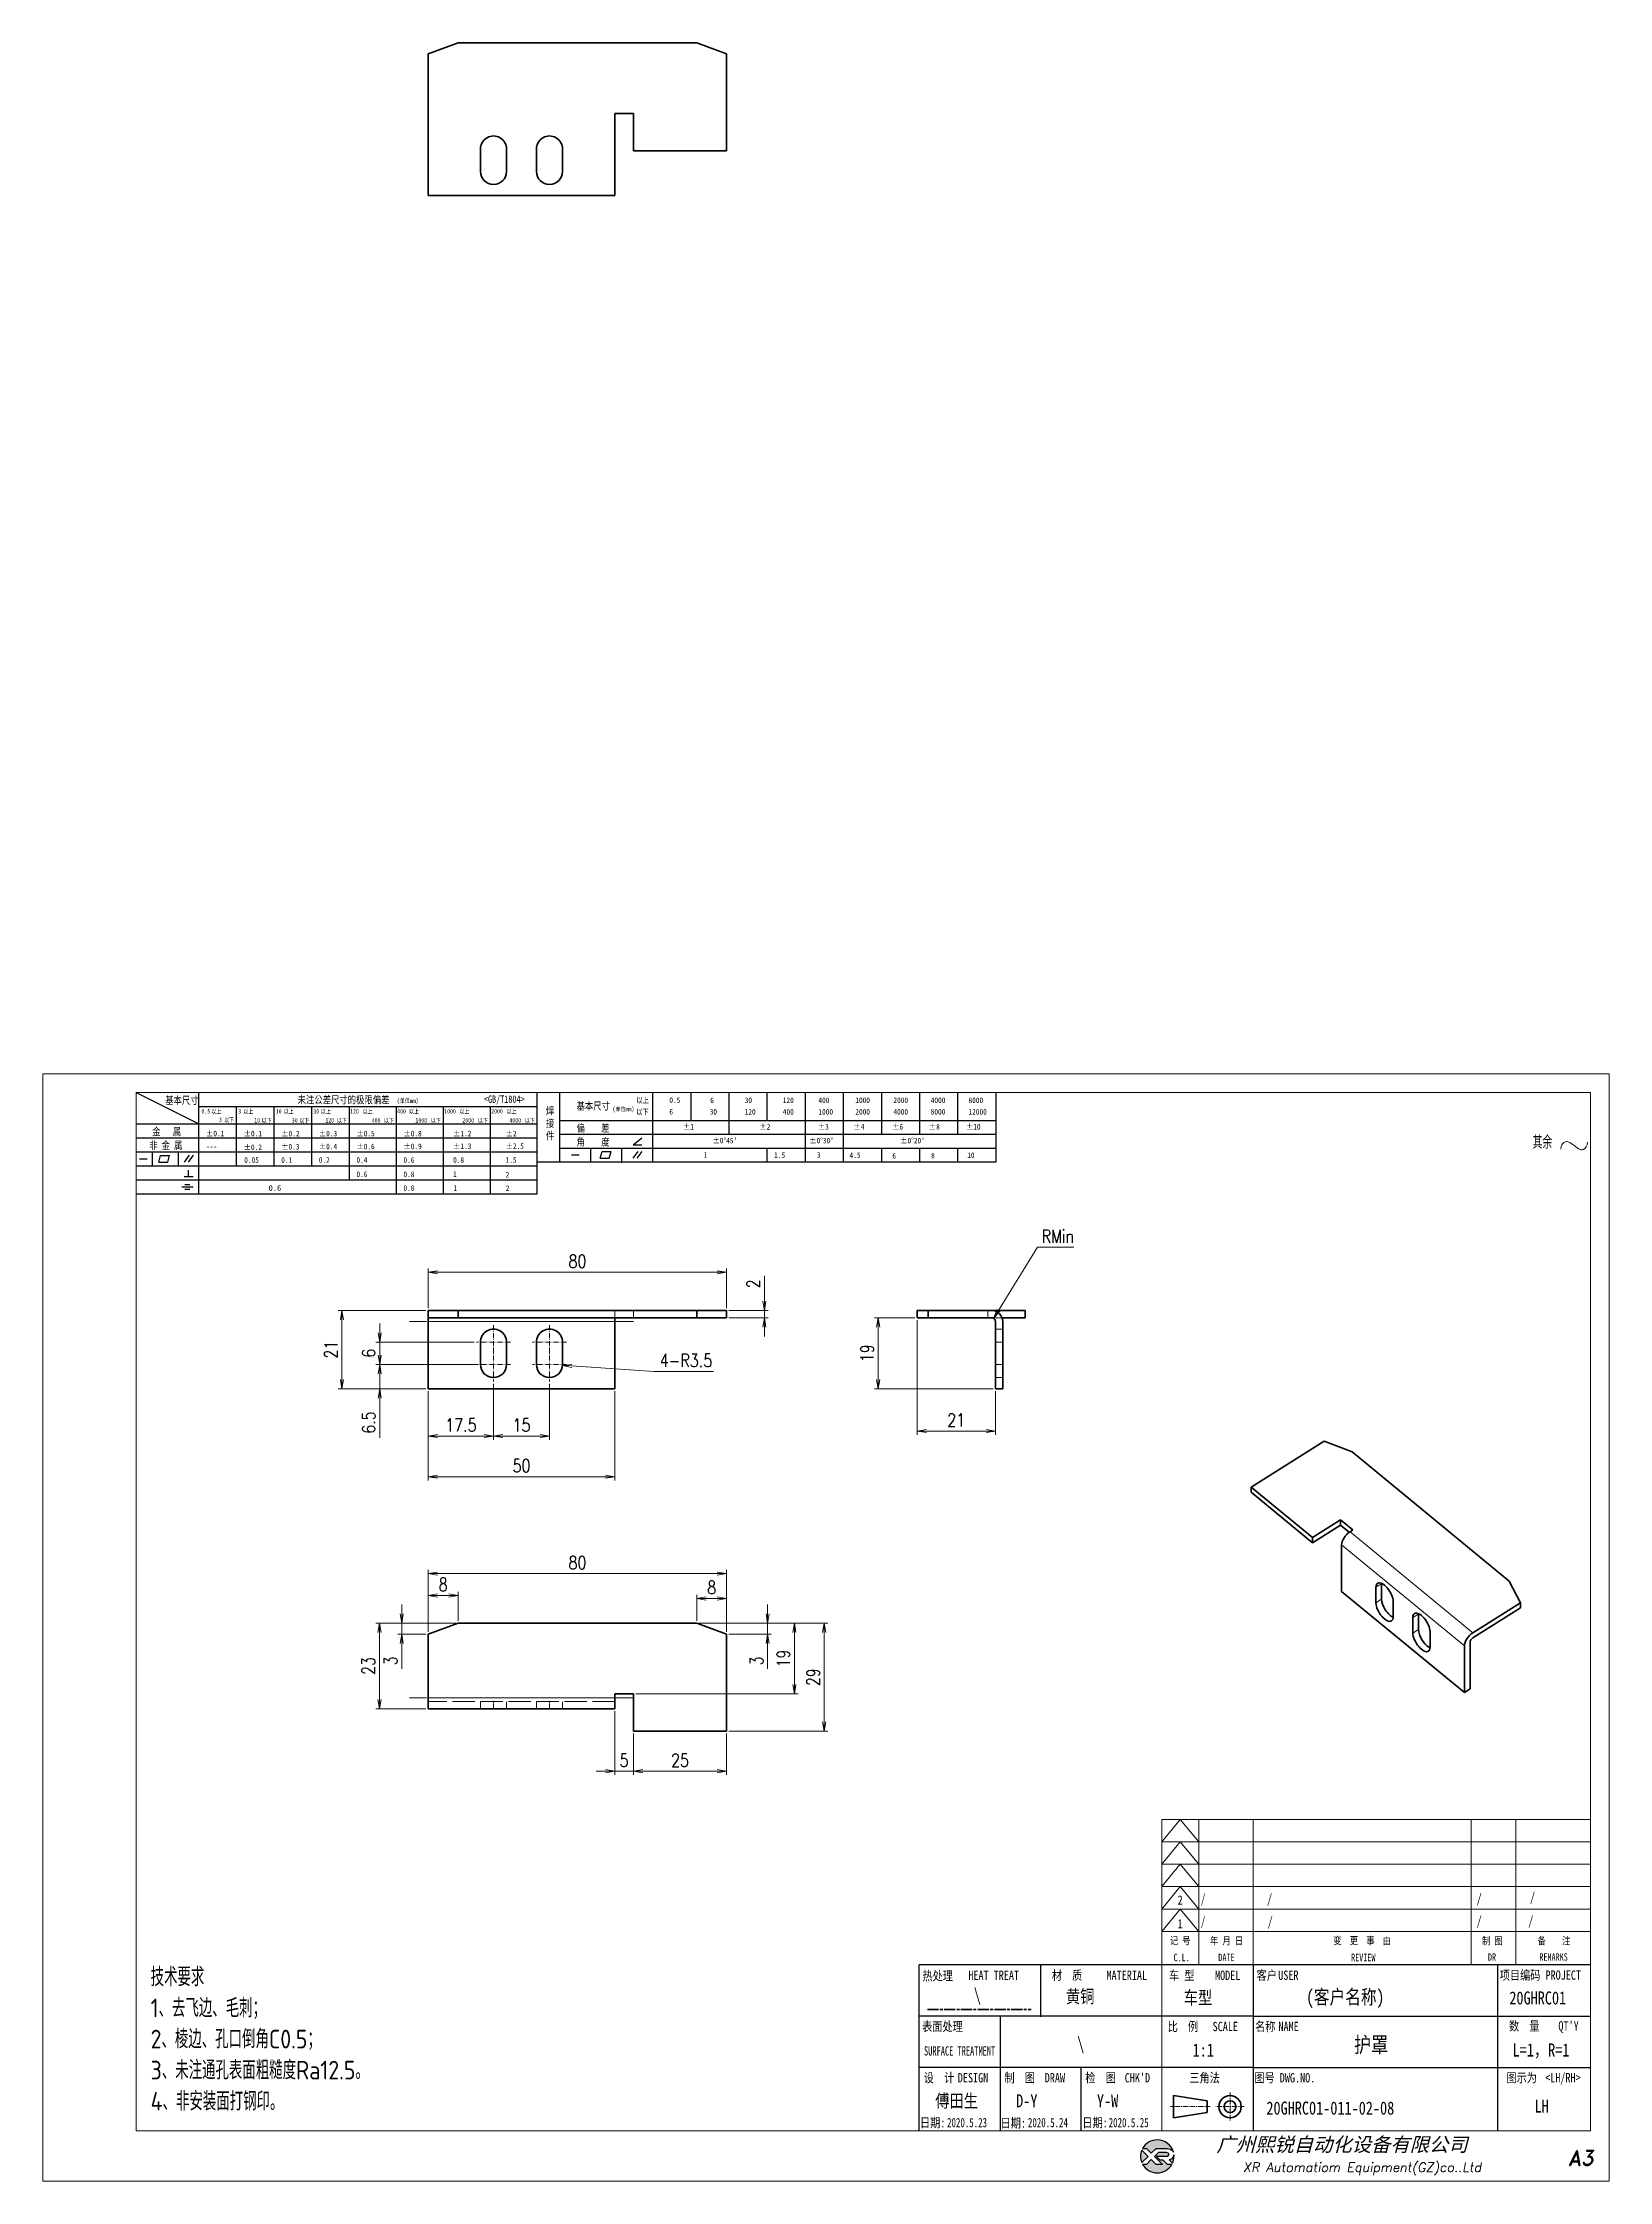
# Model space of a CAD drawing. Header units: millimetres. Extents: x 1333 to 209312, y -42879 to 359.
# Drawn here: x 138627 to 139047, y -1081 to -508 of the extents above; entities that cross this region are included whole.
import ezdxf
from ezdxf.enums import TextEntityAlignment as Align

# ---------------------------------------------------------------- set-up
doc = ezdxf.new("R2010")
doc.units = ezdxf.units.MM
doc.header["$LTSCALE"] = 0.5
for name, pattern in [('AM_ISO02W050x2', [3.75, 3, -0.75]), ('AM_ISO08W050x2', [9, 6, -0.75, 1.5, -0.75]), ('CENTER', [2, 1.25, -0.25, 0.25, -0.25]), ('DASHDOT', [18.5, 12, -3, 0.5, -3]), ('DASHED', [15, 12, -3]), ('DOT2', [0.125, 0, -0.125])]:
    doc.linetypes.add(name, pattern=pattern)
for name, color, linetype in [('DIM', 3, 'Continuous'), ('layer 1', 7, 'Continuous'), ('图\\M+19E79\\M+195B6\\M+18E9A', 7, 'Continuous'), ('图号', 7, 'Continuous'), ('图名', 7, 'Continuous'), ('数量', 7, 'Continuous'), ('材质', 7, 'Continuous'), ('表面处理', 7, 'Continuous'), ('车型', 7, 'Continuous')]:
    doc.layers.add(name, color=color, linetype=linetype)
for name, color, linetype, lineweight in [('中心线', 2, 'AM_ISO08W050x2', 18), ('图框', 7, 'Continuous', 18), ('标注线', 3, 'Continuous', 18), ('热处理', 7, 'Continuous', 20), ('粗点划线', 6, 'AM_ISO08W050x2', 35), ('虚线', 1, 'AM_ISO02W050x2', 18)]:
    doc.layers.add(name, color=color, linetype=linetype, lineweight=lineweight)
doc.layers.add('打印', color=7, linetype='Continuous', lineweight=15, plot=False)
doc.layers.add('打印-禁用', color=7, linetype='Continuous', lineweight=15, plot=False)
doc.styles.add('DIM', font='romans.shx', dxfattribs={"width": 0.8, "bigfont": 'bigfont.shx'})
doc.styles.get("Standard").update_dxf_attribs({"font": 'simplex.shx'})
doc.styles.add('STYLE1', font='')
doc.styles.add('国标', font='simfang.ttf', dxfattribs={"width": 0.8})
doc.styles.add('机械长仿宋', font='gbenor.shx', dxfattribs={"height": 1, "bigfont": 'gbcbig.shx'})
doc.styles.add('标题\\M+18E9A', font='romand.shx', dxfattribs={"oblique": 10, "bigfont": 'bigfont.shx'})
doc.styles.get('STYLE1').set_extended_font_data('SimSun')
doc.dimstyles.new('XR 1-1$0', dxfattribs={"dimtxt": 3.5, "dimasz": 2.5, "dimexe": 1, "dimexo": 0.625, "dimgap": 1.2, "dimtad": 1, "dimzin": 9, "dimdsep": 46, "dimtxsty": 'DIM', "dimblk": 'OPEN', "dimcen": 0, "dimclrd": 8, "dimclre": 8, "dimclrt": 2, "dimazin": 2, "dimtfac": 0.5, "dimtmove": 0, "dimatfit": 3, "dimldrblk": 'OPEN', "dimfxl": 0, "dimtolj": 2, "dimlwd": 18, "dimlwe": 18, "dimarcsym": 0})
doc.dimstyles.new('XR 1-1$4', dxfattribs={"dimtxt": 3.5, "dimasz": 2.5, "dimexe": 1, "dimexo": 0.625, "dimgap": 1.2, "dimtad": 1, "dimtoh": 1, "dimdsep": 46, "dimtxsty": 'DIM', "dimblk": 'OPEN', "dimcen": 0, "dimclrd": 8, "dimclre": 8, "dimclrt": 2, "dimazin": 2, "dimtfac": 0.5, "dimtofl": 0, "dimtmove": 0, "dimatfit": 3, "dimldrblk": 'OPEN', "dimfxl": 0, "dimtolj": 2, "dimlwd": 18, "dimlwe": 18, "dimarcsym": 0})

msp = doc.modelspace()

# ---------------------------------------------------------------- texts
at = {"layer": '图\\M+19E79\\M+195B6\\M+18E9A', "color": 3, "style": '国标'}
for s, height, width, p in [('2', 2.5, 0.8, (138931.587, -1007.274)), ('/', 2.5, 0.705904, (138937.82, -1006.958)), ('/', 2.5, 0.8, (138955.555, -1006.958)), ('/', 2.5, 0.8, (139011.76, -1006.859)), ('/', 2.5, 0.8, (139026.055, -1006.488)), ('1', 2.5, 0.8, (138931.577, -1013.634)), ('/', 2.5, 0.705904, (138937.82, -1012.958)), ('/', 2.5, 0.8, (138955.727, -1013.043)), ('/', 2.5, 0.8, (139011.76, -1012.859)), ('/', 2.5, 0.8, (139025.591, -1012.848)), ('    (客户名称)', 3.85, 0.8, (138957.655, -1033.949)), ('20GHRC01', 3.5, 0.8, (139020.527, -1034.02)), ('1:1', 3.5, 0.8, (138935.61, -1047.997)), ('傅田生', 3.5, 0.8, (138866.608, -1061.613)), ('D-Y', 3.5, 0.8, (138888.288, -1061.613)), ('Y-W', 3.5, 0.8, (138909.948, -1061.613)), ('2020.5.23', 2.5, 0.7, (138869.773, -1066.95)), ('2020.5.24', 2.5, 0.7, (138891.453, -1066.95)), ('2020.5.25', 2.5, 0.7, (138913.113, -1066.95))]:
    msp.add_text(s, height=height, dxfattribs=dict(at, width=width)).set_placement(p)
at = {"layer": '图\\M+19E79\\M+195B6\\M+18E9A', "color": 3, "style": '国标', "width": 0.8}
msp.add_text('LH', height=3.5, dxfattribs=at).set_placement((139029.181, -1063.014), align=Align.CENTER)
at = {"layer": '图号', "color": 3, "style": '国标', "width": 0.8}
msp.add_text('20GHRC01-011-02-08', height=3.5, dxfattribs=at).set_placement((138955.389, -1063.556))
at = {"layer": '图名', "color": 3, "style": '国标', "width": 0.8}
msp.add_text('护罩', height=4.2, dxfattribs=at).set_placement((138983.462, -1046.916), align=Align.CENTER)
at = {"layer": '数量', "color": 3, "style": '国标', "width": 0.8}
msp.add_text('L=1，R=1', height=3.5, dxfattribs=at).set_placement((139029.028, -1047.981), align=Align.CENTER)
at = {"layer": '材质', "color": 3, "style": '国标', "width": 0.8}
msp.add_text('黄铜', height=3.5, dxfattribs=at).set_placement((138905.468, -1033.61), align=Align.CENTER)
at = {"layer": '标注线', "color": 2, "insert": (138656.223, -1062.499), "char_height": 5, "width": 114.82461, "attachment_point": 7, "style": '机械长仿宋'}
msp.add_mtext('\\A2;技术要求\\P1、去飞边、毛刺；\\P2、棱边、孔口倒角C0.5；\\P3、未注通孔表面粗糙度Ra12.5。\\P4、非安装面打钢印。', dxfattribs=at)
at = {"layer": '热处理', "color": 3, "style": '国标', "width": 0.8}
msp.add_text('\\', height=3.5, dxfattribs=at).set_placement((138877.889, -1033.234), align=Align.CENTER)
at = {"layer": '表面处理', "color": 3, "style": '国标', "width": 0.8}
msp.add_text('\\', height=3.5, dxfattribs=at).set_placement((138905.61, -1046.287), align=Align.CENTER)
at = {"layer": '车型', "color": 3, "style": '国标', "width": 0.8}
msp.add_text('  车型', height=3.5, dxfattribs=at).set_placement((138929.415, -1033.934))

# ---------------------------------------------------------------- blocks, each defined once
blk = doc.blocks.new('XR')
at = {"true_color": 0xfc8000}
h = blk.add_hatch(color=30, dxfattribs=at)
h.set_gradient(color1=(252, 128, 0), rotation=240, one_color=1, tint=1, name='INVCURVED')
edge = h.paths.add_edge_path()
edge.add_spline(control_points=[(-434.18, -5928.47), (-433.9, -5928.74), (-433.63, -5929.01), (-433.63, -5929.01), (-433.63, -5929.01), (-433.63, -5929.01), (-433.36, -5928.74), (-433.09, -5928.47)], knot_values=[0.5625, 0.5625, 0.5625, 0.5625, 0.625, 0.625, 0.625, 0.625, 0.6875, 0.6875, 0.6875, 0.6875], degree=3, periodic=0)
edge.add_spline(control_points=[(-433.09, -5928.47), (-432.82, -5928.2), (-432.54, -5927.93), (-432.54, -5927.93), (-432.54, -5927.93), (-432.54, -5927.93), (-432.04, -5927.93), (-431.53, -5927.93)], knot_values=[0.4375, 0.4375, 0.4375, 0.4375, 0.5, 0.5, 0.5, 0.5, 0.5625, 0.5625, 0.5625, 0.5625], degree=3, periodic=0)
edge.add_spline(control_points=[(-431.53, -5927.93), (-431.03, -5927.93), (-430.52, -5927.93), (-430.52, -5927.93), (-430.52, -5927.93), (-430, -5927.93), (-429.43, -5927.96), (-429.01, -5928.33)], knot_values=[0.25, 0.25, 0.25, 0.25, 0.3125, 0.3125, 0.3125, 0.3125, 0.4375, 0.4375, 0.4375, 0.4375], degree=3, periodic=0)
edge.add_spline(control_points=[(-429.01, -5928.33), (-428.88, -5928.44), (-428.78, -5928.59), (-428.71, -5928.75)], knot_values=[0.125, 0.125, 0.125, 0.125, 0.25, 0.25, 0.25, 0.25], degree=3, periodic=0)
edge.add_spline(control_points=[(-428.71, -5928.75), (-429.13, -5927.18), (-430.58, -5926.02), (-432.31, -5926.02)], knot_values=[0, 0, 0, 0, 0.125, 0.125, 0.125, 0.125], degree=3, periodic=0)
edge.add_spline(control_points=[(-432.31, -5926.02), (-433.72, -5926.02), (-434.94, -5926.79), (-435.58, -5927.93)], knot_values=[0.875, 0.875, 0.875, 0.875, 1, 1, 1, 1], degree=3, periodic=0)
edge.add_spline(control_points=[(-435.58, -5927.93), (-435.58, -5927.93), (-434.72, -5927.93), (-434.72, -5927.93), (-434.72, -5927.93), (-434.72, -5927.93), (-434.45, -5928.2), (-434.18, -5928.47)], knot_values=[0.6875, 0.6875, 0.6875, 0.6875, 0.8125, 0.8125, 0.8125, 0.8125, 0.875, 0.875, 0.875, 0.875], degree=3, periodic=0)
edge = h.paths.add_edge_path()
edge.add_spline(control_points=[(-434.79, -5929.26), (-435.04, -5929.02), (-435.34, -5928.72), (-435.54, -5928.53)], knot_values=[0.562504, 0.562504, 0.562504, 0.562504, 0.656252, 0.656252, 0.656252, 0.656252], degree=3, periodic=0)
edge.add_spline(control_points=[(-435.54, -5928.53), (-435.67, -5928.4), (-435.76, -5928.31), (-435.76, -5928.31), (-435.76, -5928.31), (-435.94, -5928.74), (-436.03, -5929.21), (-436.03, -5929.71)], knot_values=[0.25, 0.25, 0.25, 0.25, 0.312504, 0.312504, 0.312504, 0.312504, 0.562504, 0.562504, 0.562504, 0.562504], degree=3, periodic=0)
edge.add_spline(control_points=[(-436.03, -5929.71), (-436.03, -5930.2), (-435.94, -5930.67), (-435.76, -5931.1), (-435.76, -5931.1), (-435.4, -5930.75), (-435.05, -5930.4)], knot_values=[0.874998, 0.874998, 0.874998, 0.874998, 1.124998, 1.124998, 1.124998, 1.25, 1.25, 1.25, 1.25], degree=3, periodic=0)
edge.add_spline(control_points=[(-435.05, -5930.4), (-434.7, -5930.05), (-434.34, -5929.71), (-434.34, -5929.71), (-434.34, -5929.71), (-434.34, -5929.71), (-434.34, -5929.71), (-434.34, -5929.71)], knot_values=[0.749878, 0.749878, 0.749878, 0.749878, 0.874875, 0.874875, 0.874875, 0.874875, 0.874998, 0.874998, 0.874998, 0.874998], degree=3, periodic=0)
edge.add_spline(control_points=[(-434.34, -5929.71), (-434.34, -5929.71), (-434.34, -5929.71), (-434.34, -5929.71)], knot_values=[0.749634, 0.749634, 0.749634, 0.749634, 0.749817, 0.749817, 0.749817, 0.749817], degree=3, periodic=0)
edge.add_spline(control_points=[(-434.35, -5929.7), (-434.35, -5929.7), (-434.35, -5929.7), (-434.35, -5929.7)], knot_values=[0.738281, 0.738281, 0.738281, 0.738281, 0.742188, 0.742188, 0.742188, 0.742188], degree=3, periodic=0)
edge.add_spline(control_points=[(-434.35, -5929.7), (-434.36, -5929.69), (-434.37, -5929.68), (-434.38, -5929.67)], knot_values=[0.726563, 0.726563, 0.726563, 0.726563, 0.738281, 0.738281, 0.738281, 0.738281], degree=3, periodic=0)
edge.add_spline(control_points=[(-434.38, -5929.67), (-434.38, -5929.66), (-434.39, -5929.65), (-434.4, -5929.65)], knot_values=[0.718751, 0.718751, 0.718751, 0.718751, 0.726563, 0.726563, 0.726563, 0.726563], degree=3, periodic=0)
edge.add_spline(control_points=[(-434.4, -5929.65), (-434.42, -5929.63), (-434.45, -5929.6), (-434.47, -5929.58)], knot_values=[0.703126, 0.703126, 0.703126, 0.703126, 0.718751, 0.718751, 0.718751, 0.718751], degree=3, periodic=0)
edge.add_spline(control_points=[(-434.47, -5929.58), (-434.5, -5929.55), (-434.53, -5929.52), (-434.56, -5929.49)], knot_values=[0.687501, 0.687501, 0.687501, 0.687501, 0.703126, 0.703126, 0.703126, 0.703126], degree=3, periodic=0)
edge.add_spline(control_points=[(-434.56, -5929.49), (-434.63, -5929.42), (-434.71, -5929.35), (-434.79, -5929.26)], knot_values=[0.656252, 0.656252, 0.656252, 0.656252, 0.687501, 0.687501, 0.687501, 0.687501], degree=3, periodic=0)
at = {"true_color": 0x0348ff}
h = blk.add_hatch(color=160, dxfattribs=at)
h.set_gradient(color1=(3, 72, 255), color2=(0, 41, 153), one_color=1, tint=0.3, name='HEMISPHERICAL')
edge = h.paths.add_edge_path()
edge.add_spline(control_points=[(-432.54, -5929.67), (-432.26, -5929.95), (-431.94, -5930.23), (-431.66, -5930.51), (-431.66, -5930.51), (-431.66, -5930.51), (-431.66, -5930.51), (-431.66, -5930.51)], knot_values=[0.736842, 0.736842, 0.736842, 0.736842, 0.789474, 0.789474, 0.789474, 0.789474, 0.802633, 0.802633, 0.802633, 0.802633], degree=3, periodic=0)
edge.add_spline(control_points=[(-431.66, -5930.51), (-431.65, -5930.51), (-431.65, -5930.52), (-431.65, -5930.52)], knot_values=[0.802633, 0.802633, 0.802633, 0.802633, 0.815791, 0.815791, 0.815791, 0.815791], degree=3, periodic=0)
edge.add_spline(control_points=[(-431.65, -5930.52), (-431.64, -5930.53), (-431.64, -5930.53), (-431.64, -5930.53)], knot_values=[0.815791, 0.815791, 0.815791, 0.815791, 0.82237, 0.82237, 0.82237, 0.82237], degree=3, periodic=0)
edge.add_spline(control_points=[(-431.64, -5930.53), (-431.64, -5930.53), (-431.64, -5930.53), (-431.63, -5930.54)], knot_values=[0.82237, 0.82237, 0.82237, 0.82237, 0.828949, 0.828949, 0.828949, 0.828949], degree=3, periodic=0)
edge.add_spline(control_points=[(-431.63, -5930.54), (-431.63, -5930.54), (-431.63, -5930.54), (-431.63, -5930.54), (-431.63, -5930.54), (-431.63, -5930.54), (-431.59, -5930.54), (-431.52, -5930.54)], knot_values=[0.841901, 0.841901, 0.841901, 0.841901, 0.842105, 0.842105, 0.842105, 0.842105, 0.855264, 0.855264, 0.855264, 0.855264], degree=3, periodic=0)
edge.add_spline(control_points=[(-431.52, -5930.54), (-431.46, -5930.54), (-431.38, -5930.54), (-431.3, -5930.54)], knot_values=[0.855264, 0.855264, 0.855264, 0.855264, 0.868422, 0.868422, 0.868422, 0.868422], degree=3, periodic=0)
edge.add_spline(control_points=[(-431.3, -5930.54), (-431.26, -5930.54), (-431.22, -5930.54), (-431.18, -5930.54)], knot_values=[0.868422, 0.868422, 0.868422, 0.868422, 0.875, 0.875, 0.875, 0.875], degree=3, periodic=0)
edge.add_spline(control_points=[(-431.18, -5930.54), (-431.14, -5930.54), (-431.1, -5930.54), (-431.07, -5930.54)], knot_values=[0.875, 0.875, 0.875, 0.875, 0.881579, 0.881579, 0.881579, 0.881579], degree=3, periodic=0)
edge.add_spline(control_points=[(-431.07, -5930.54), (-431.05, -5930.54), (-431.04, -5930.54), (-431.03, -5930.54)], knot_values=[0.881579, 0.881579, 0.881579, 0.881579, 0.884869, 0.884869, 0.884869, 0.884869], degree=3, periodic=0)
edge.add_spline(control_points=[(-431.03, -5930.54), (-431.02, -5930.54), (-431, -5930.54), (-431, -5930.54)], knot_values=[0.884869, 0.884869, 0.884869, 0.884869, 0.888158, 0.888158, 0.888158, 0.888158], degree=3, periodic=0)
edge.add_spline(control_points=[(-431, -5930.54), (-430.99, -5930.54), (-430.99, -5930.54), (-430.98, -5930.54)], knot_values=[0.888158, 0.888158, 0.888158, 0.888158, 0.889803, 0.889803, 0.889803, 0.889803], degree=3, periodic=0)
edge.add_spline(control_points=[(-430.98, -5930.54), (-430.98, -5930.54), (-430.98, -5930.54), (-430.97, -5930.54)], knot_values=[0.889803, 0.889803, 0.889803, 0.889803, 0.891447, 0.891447, 0.891447, 0.891447], degree=3, periodic=0)
edge.add_spline(control_points=[(-430.97, -5930.54), (-430.97, -5930.54), (-430.97, -5930.54), (-430.97, -5930.54)], knot_values=[0.891447, 0.891447, 0.891447, 0.891447, 0.89227, 0.89227, 0.89227, 0.89227], degree=3, periodic=0)
edge.add_spline(control_points=[(-430.97, -5930.54), (-430.97, -5930.54), (-430.97, -5930.54), (-430.97, -5930.54)], knot_values=[0.89227, 0.89227, 0.89227, 0.89227, 0.893092, 0.893092, 0.893092, 0.893092], degree=3, periodic=0)
edge.add_spline(control_points=[(-430.97, -5930.54), (-430.97, -5930.54), (-430.97, -5930.54), (-430.97, -5930.54)], knot_values=[0.893092, 0.893092, 0.893092, 0.893092, 0.893503, 0.893503, 0.893503, 0.893503], degree=3, periodic=0)
edge.add_spline(control_points=[(-430.97, -5930.54), (-430.97, -5930.54), (-430.97, -5930.54), (-430.97, -5930.54)], knot_values=[0.893503, 0.893503, 0.893503, 0.893503, 0.893914, 0.893914, 0.893914, 0.893914], degree=3, periodic=0)
edge.add_spline(control_points=[(-430.97, -5930.54), (-430.97, -5930.54), (-430.97, -5930.54), (-430.97, -5930.54)], knot_values=[0.893914, 0.893914, 0.893914, 0.893914, 0.89412, 0.89412, 0.89412, 0.89412], degree=3, periodic=0)
edge.add_spline(control_points=[(-430.97, -5930.54), (-430.97, -5930.54), (-430.97, -5930.54), (-430.97, -5930.54)], knot_values=[0.89412, 0.89412, 0.89412, 0.89412, 0.894326, 0.894326, 0.894326, 0.894326], degree=3, periodic=0)
edge.add_spline(control_points=[(-430.97, -5930.54), (-430.97, -5930.54), (-430.97, -5930.54), (-430.97, -5930.54)], knot_values=[0.894428, 0.894428, 0.894428, 0.894428, 0.894531, 0.894531, 0.894531, 0.894531], degree=3, periodic=0)
edge.add_spline(control_points=[(-430.97, -5930.54), (-430.97, -5930.54), (-430.97, -5930.54), (-430.97, -5930.54)], knot_values=[0.894531, 0.894531, 0.894531, 0.894531, 0.894583, 0.894583, 0.894583, 0.894583], degree=3, periodic=0)
edge.add_spline(control_points=[(-430.97, -5930.54), (-430.97, -5930.54), (-430.97, -5930.54), (-430.97, -5930.54), (-430.97, -5930.54), (-430.97, -5930.54), (-430.73, -5930.78), (-430.49, -5931.01)], knot_values=[0.894685, 0.894685, 0.894685, 0.894685, 0.894737, 0.894737, 0.894737, 0.894737, 0.921052, 0.921052, 0.921052, 0.921052], degree=3, periodic=0)
edge.add_spline(control_points=[(-430.49, -5931.01), (-430.26, -5931.24), (-430.02, -5931.48), (-430.02, -5931.48)], knot_values=[0.921052, 0.921052, 0.921052, 0.921052, 0.947368, 0.947368, 0.947368, 0.947368], degree=3, periodic=0)
edge.add_spline(control_points=[(-430.02, -5931.48), (-430.02, -5931.48), (-430.02, -5931.48), (-430.02, -5931.48)], knot_values=[0.947522, 0.947522, 0.947522, 0.947522, 0.947573, 0.947573, 0.947573, 0.947573], degree=3, periodic=0)
edge.add_spline(control_points=[(-430.02, -5931.48), (-430.02, -5931.48), (-430.02, -5931.48), (-430.02, -5931.48)], knot_values=[0.947573, 0.947573, 0.947573, 0.947573, 0.947676, 0.947676, 0.947676, 0.947676], degree=3, periodic=0)
edge.add_spline(control_points=[(-430.02, -5931.48), (-430.02, -5931.48), (-430.02, -5931.48), (-430.02, -5931.48)], knot_values=[0.947676, 0.947676, 0.947676, 0.947676, 0.947779, 0.947779, 0.947779, 0.947779], degree=3, periodic=0)
edge.add_spline(control_points=[(-430.02, -5931.48), (-430.02, -5931.48), (-430.02, -5931.48), (-430.02, -5931.48)], knot_values=[0.947779, 0.947779, 0.947779, 0.947779, 0.947984, 0.947984, 0.947984, 0.947984], degree=3, periodic=0)
edge.add_spline(control_points=[(-430.02, -5931.48), (-430.02, -5931.48), (-430.02, -5931.48), (-430.02, -5931.48)], knot_values=[0.947984, 0.947984, 0.947984, 0.947984, 0.94819, 0.94819, 0.94819, 0.94819], degree=3, periodic=0)
edge.add_spline(control_points=[(-430.02, -5931.48), (-430.02, -5931.48), (-430.02, -5931.48), (-430.02, -5931.48)], knot_values=[0.94819, 0.94819, 0.94819, 0.94819, 0.948601, 0.948601, 0.948601, 0.948601], degree=3, periodic=0)
edge.add_spline(control_points=[(-430.02, -5931.48), (-430.02, -5931.48), (-430.02, -5931.48), (-430.02, -5931.48)], knot_values=[0.948601, 0.948601, 0.948601, 0.948601, 0.949012, 0.949012, 0.949012, 0.949012], degree=3, periodic=0)
edge.add_spline(control_points=[(-430.02, -5931.48), (-430.02, -5931.48), (-430.01, -5931.48), (-430.01, -5931.48)], knot_values=[0.949012, 0.949012, 0.949012, 0.949012, 0.949834, 0.949834, 0.949834, 0.949834], degree=3, periodic=0)
edge.add_spline(control_points=[(-430.01, -5931.48), (-430.01, -5931.48), (-430.01, -5931.48), (-430.01, -5931.48)], knot_values=[0.949834, 0.949834, 0.949834, 0.949834, 0.950657, 0.950657, 0.950657, 0.950657], degree=3, periodic=0)
edge.add_spline(control_points=[(-430.01, -5931.48), (-430.01, -5931.48), (-430, -5931.48), (-430, -5931.48)], knot_values=[0.950657, 0.950657, 0.950657, 0.950657, 0.952301, 0.952301, 0.952301, 0.952301], degree=3, periodic=0)
edge.add_spline(control_points=[(-430, -5931.48), (-429.99, -5931.48), (-429.98, -5931.48), (-429.98, -5931.48)], knot_values=[0.952301, 0.952301, 0.952301, 0.952301, 0.953946, 0.953946, 0.953946, 0.953946], degree=3, periodic=0)
edge.add_spline(control_points=[(-429.98, -5931.48), (-429.96, -5931.48), (-429.95, -5931.48), (-429.93, -5931.48)], knot_values=[0.953946, 0.953946, 0.953946, 0.953946, 0.957236, 0.957236, 0.957236, 0.957236], degree=3, periodic=0)
edge.add_spline(control_points=[(-429.93, -5931.48), (-429.91, -5931.48), (-429.89, -5931.48), (-429.87, -5931.48)], knot_values=[0.957236, 0.957236, 0.957236, 0.957236, 0.960525, 0.960525, 0.960525, 0.960525], degree=3, periodic=0)
edge.add_spline(control_points=[(-429.87, -5931.48), (-429.82, -5931.48), (-429.77, -5931.48), (-429.71, -5931.48)], knot_values=[0.960525, 0.960525, 0.960525, 0.960525, 0.967104, 0.967104, 0.967104, 0.967104], degree=3, periodic=0)
edge.add_spline(control_points=[(-429.71, -5931.48), (-429.65, -5931.48), (-429.59, -5931.48), (-429.53, -5931.48)], knot_values=[0.967104, 0.967104, 0.967104, 0.967104, 0.973683, 0.973683, 0.973683, 0.973683], degree=3, periodic=0)
edge.add_spline(control_points=[(-429.53, -5931.48), (-429.41, -5931.48), (-429.29, -5931.48), (-429.19, -5931.48)], knot_values=[0.973683, 0.973683, 0.973683, 0.973683, 0.98684, 0.98684, 0.98684, 0.98684], degree=3, periodic=0)
edge.add_spline(control_points=[(-429.19, -5931.48), (-429.1, -5931.48), (-429.04, -5931.48), (-429.04, -5931.48), (-429.67, -5932.62), (-430.9, -5933.39), (-432.31, -5933.39)], knot_values=[0.98684, 0.98684, 0.98684, 0.98684, 1, 1, 1, 1.052632, 1.052632, 1.052632, 1.052632], degree=3, periodic=0)
edge.add_spline(control_points=[(-432.31, -5933.39), (-433.72, -5933.39), (-434.94, -5932.62), (-435.58, -5931.48), (-435.58, -5931.48), (-435.58, -5931.48), (-435.36, -5931.48), (-435.15, -5931.48)], knot_values=[0.052632, 0.052632, 0.052632, 0.052632, 0.105263, 0.105263, 0.105263, 0.105263, 0.131579, 0.131579, 0.131579, 0.131579], degree=3, periodic=0)
edge.add_spline(control_points=[(-435.15, -5931.48), (-434.93, -5931.48), (-434.72, -5931.48), (-434.72, -5931.48), (-434.72, -5931.48), (-434.72, -5931.48), (-434.45, -5931.21), (-434.18, -5930.94)], knot_values=[0.131579, 0.131579, 0.131579, 0.131579, 0.157895, 0.157895, 0.157895, 0.157895, 0.184211, 0.184211, 0.184211, 0.184211], degree=3, periodic=0)
edge.add_spline(control_points=[(-434.18, -5930.94), (-433.9, -5930.67), (-433.63, -5930.4), (-433.63, -5930.4), (-433.63, -5930.4), (-433.63, -5930.4), (-433.36, -5930.67), (-433.09, -5930.94)], knot_values=[0.184211, 0.184211, 0.184211, 0.184211, 0.210526, 0.210526, 0.210526, 0.210526, 0.236842, 0.236842, 0.236842, 0.236842], degree=3, periodic=0)
edge.add_spline(control_points=[(-433.09, -5930.94), (-432.82, -5931.21), (-432.54, -5931.48), (-432.54, -5931.48), (-432.54, -5931.48), (-432.54, -5931.48), (-432.19, -5931.48), (-431.83, -5931.48)], knot_values=[0.236842, 0.236842, 0.236842, 0.236842, 0.263158, 0.263158, 0.263158, 0.263158, 0.289474, 0.289474, 0.289474, 0.289474], degree=3, periodic=0)
edge.add_spline(control_points=[(-431.83, -5931.48), (-431.48, -5931.48), (-431.12, -5931.48), (-431.12, -5931.48), (-431.12, -5931.48), (-431.12, -5931.48), (-431.57, -5931.03), (-432.02, -5930.59)], knot_values=[0.289474, 0.289474, 0.289474, 0.289474, 0.315789, 0.315789, 0.315789, 0.315789, 0.342105, 0.342105, 0.342105, 0.342105], degree=3, periodic=0)
edge.add_spline(control_points=[(-432.02, -5930.59), (-432.47, -5930.15), (-432.92, -5929.71), (-432.92, -5929.71), (-432.92, -5929.71), (-432.92, -5929.71), (-432.71, -5929.5), (-432.5, -5929.29)], knot_values=[0.342105, 0.342105, 0.342105, 0.342105, 0.368421, 0.368421, 0.368421, 0.368421, 0.394737, 0.394737, 0.394737, 0.394737], degree=3, periodic=0)
edge.add_spline(control_points=[(-432.5, -5929.29), (-432.3, -5929.09), (-432.09, -5928.88), (-432.09, -5928.88)], knot_values=[0.394737, 0.394737, 0.394737, 0.394737, 0.421053, 0.421053, 0.421053, 0.421053], degree=3, periodic=0)
edge.add_spline(control_points=[(-432.09, -5928.88), (-432.09, -5928.88), (-432.06, -5928.86), (-432.06, -5928.86)], knot_values=[0.421053, 0.421053, 0.421053, 0.421053, 0.473684, 0.473684, 0.473684, 0.473684], degree=3, periodic=0)
edge.add_spline(control_points=[(-432.06, -5928.86), (-432.06, -5928.86), (-432.06, -5928.86), (-432.06, -5928.86), (-432.06, -5928.86), (-432.06, -5928.86), (-430.4, -5928.86), (-430.26, -5928.86)], knot_values=[0.473684, 0.473684, 0.473684, 0.473684, 0.473684, 0.473684, 0.473684, 0.473684, 0.526316, 0.526316, 0.526316, 0.526316], degree=3, periodic=0)
edge.add_spline(control_points=[(-430.26, -5928.86), (-429.54, -5928.86), (-429.62, -5929.4), (-429.83, -5929.55)], knot_values=[0.526316, 0.526316, 0.526316, 0.526316, 0.578947, 0.578947, 0.578947, 0.578947], degree=3, periodic=0)
edge.add_spline(control_points=[(-429.83, -5929.55), (-429.94, -5929.62), (-430.08, -5929.65), (-430.26, -5929.65), (-430.26, -5929.65), (-430.26, -5929.65), (-430.48, -5929.65), (-430.71, -5929.66)], knot_values=[0.578947, 0.578947, 0.578947, 0.578947, 0.631579, 0.631579, 0.631579, 0.631579, 0.657895, 0.657895, 0.657895, 0.657895], degree=3, periodic=0)
edge.add_spline(control_points=[(-430.71, -5929.66), (-430.93, -5929.66), (-431.15, -5929.67), (-431.15, -5929.67), (-431.15, -5929.67), (-431.15, -5929.67), (-432.54, -5929.67), (-432.54, -5929.67)], knot_values=[0.657895, 0.657895, 0.657895, 0.657895, 0.684211, 0.684211, 0.684211, 0.684211, 0.736842, 0.736842, 0.736842, 0.736842], degree=3, periodic=0)
edge = h.paths.add_edge_path()
edge.add_spline(control_points=[(-428.6, -5929.32), (-428.61, -5929.67), (-428.76, -5930), (-429.06, -5930.22)], knot_values=[0.8, 0.8, 0.8, 0.8, 1, 1, 1, 1], degree=3, periodic=0)
edge.add_spline(control_points=[(-429.06, -5930.22), (-429.22, -5930.34), (-429.41, -5930.43), (-429.61, -5930.48)], knot_values=[0.6, 0.6, 0.6, 0.6, 0.8, 0.8, 0.8, 0.8], degree=3, periodic=0)
edge.add_spline(control_points=[(-429.61, -5930.48), (-429.61, -5930.48), (-428.9, -5931.19), (-428.9, -5931.19), (-428.9, -5931.19), (-428.69, -5930.73), (-428.58, -5930.23), (-428.58, -5929.71)], knot_values=[0.2, 0.2, 0.2, 0.2, 0.4, 0.4, 0.4, 0.4, 0.6, 0.6, 0.6, 0.6], degree=3, periodic=0)
edge.add_spline(control_points=[(-428.58, -5929.71), (-428.58, -5929.58), (-428.59, -5929.45), (-428.6, -5929.32)], knot_values=[0, 0, 0, 0, 0.2, 0.2, 0.2, 0.2], degree=3, periodic=0)
at = {"layer": 'layer 1', "color": 30}
for points, knots in [([(-432.31, -5926.02), (-430.58, -5926.02), (-429.13, -5927.18), (-428.71, -5928.75), (-428.71, -5928.75), (-428.78, -5928.59), (-428.88, -5928.44), (-429.01, -5928.33), (-429.01, -5928.33), (-429.43, -5927.96), (-430, -5927.93), (-430.52, -5927.93), (-430.52, -5927.93), (-430.52, -5927.93), (-432.54, -5927.93), (-432.54, -5927.93), (-432.54, -5927.93), (-432.54, -5927.93), (-433.63, -5929.01), (-433.63, -5929.01), (-433.63, -5929.01), (-433.63, -5929.01), (-434.72, -5927.93), (-434.72, -5927.93), (-434.72, -5927.93), (-434.72, -5927.93), (-435.58, -5927.93), (-435.58, -5927.93), (-435.58, -5927.93), (-434.94, -5926.79), (-433.72, -5926.02), (-432.31, -5926.02)], [0, 0, 0, 0, 0.125, 0.125, 0.125, 0.125, 0.25, 0.25, 0.25, 0.25, 0.375, 0.375, 0.375, 0.375, 0.5, 0.5, 0.5, 0.5, 0.625, 0.625, 0.625, 0.625, 0.75, 0.75, 0.75, 0.75, 0.875, 0.875, 0.875, 0.875, 1, 1, 1, 1]), ([(-435.76, -5931.1), (-435.94, -5930.67), (-436.03, -5930.2), (-436.03, -5929.71), (-436.03, -5929.71), (-436.03, -5929.21), (-435.94, -5928.74), (-435.76, -5928.31), (-435.76, -5928.31), (-435.76, -5928.31), (-434.34, -5929.71), (-434.34, -5929.71), (-434.34, -5929.71), (-434.34, -5929.71), (-435.76, -5931.1), (-435.76, -5931.1)], [0, 0, 0, 0, 0.25, 0.25, 0.25, 0.25, 0.5, 0.5, 0.5, 0.5, 0.75, 0.75, 0.75, 0.75, 1, 1, 1, 1])]:
    blk.add_open_spline(points, degree=3, knots=knots, dxfattribs=at)
at = {"layer": 'layer 1', "color": 154}
for points, knots in [([(-429.04, -5931.48), (-429.67, -5932.62), (-430.9, -5933.39), (-432.31, -5933.39), (-432.31, -5933.39), (-433.72, -5933.39), (-434.94, -5932.62), (-435.58, -5931.48), (-435.58, -5931.48), (-435.58, -5931.48), (-434.72, -5931.48), (-434.72, -5931.48), (-434.72, -5931.48), (-434.72, -5931.48), (-433.63, -5930.4), (-433.63, -5930.4), (-433.63, -5930.4), (-433.63, -5930.4), (-432.54, -5931.48), (-432.54, -5931.48), (-432.54, -5931.48), (-432.54, -5931.48), (-431.12, -5931.48), (-431.12, -5931.48), (-431.12, -5931.48), (-431.12, -5931.48), (-432.92, -5929.71), (-432.92, -5929.71), (-432.92, -5929.71), (-432.92, -5929.71), (-432.09, -5928.88), (-432.09, -5928.88), (-432.09, -5928.88), (-432.09, -5928.88), (-432.06, -5928.86), (-432.06, -5928.86), (-432.06, -5928.86), (-432.06, -5928.86), (-430.4, -5928.86), (-430.26, -5928.86), (-430.26, -5928.86), (-429.54, -5928.86), (-429.62, -5929.4), (-429.83, -5929.55), (-429.83, -5929.55), (-429.94, -5929.62), (-430.08, -5929.65), (-430.26, -5929.65), (-430.26, -5929.65), (-430.26, -5929.65), (-431.15, -5929.67), (-431.15, -5929.67), (-431.15, -5929.67), (-431.15, -5929.67), (-432.54, -5929.67), (-432.54, -5929.67), (-432.54, -5929.67), (-432.26, -5929.95), (-431.94, -5930.23), (-431.66, -5930.51), (-431.66, -5930.51), (-431.66, -5930.51), (-431.63, -5930.54), (-431.63, -5930.54), (-431.63, -5930.54), (-431.63, -5930.54), (-430.97, -5930.54), (-430.97, -5930.54), (-430.97, -5930.54), (-430.97, -5930.54), (-430.02, -5931.48), (-430.02, -5931.48), (-430.02, -5931.48), (-430.02, -5931.48), (-429.04, -5931.48), (-429.04, -5931.48)], [0, 0, 0, 0, 0.052632, 0.052632, 0.052632, 0.052632, 0.105263, 0.105263, 0.105263, 0.105263, 0.157895, 0.157895, 0.157895, 0.157895, 0.210526, 0.210526, 0.210526, 0.210526, 0.263158, 0.263158, 0.263158, 0.263158, 0.315789, 0.315789, 0.315789, 0.315789, 0.368421, 0.368421, 0.368421, 0.368421, 0.421053, 0.421053, 0.421053, 0.421053, 0.473684, 0.473684, 0.473684, 0.473684, 0.526316, 0.526316, 0.526316, 0.526316, 0.578947, 0.578947, 0.578947, 0.578947, 0.631579, 0.631579, 0.631579, 0.631579, 0.684211, 0.684211, 0.684211, 0.684211, 0.736842, 0.736842, 0.736842, 0.736842, 0.789474, 0.789474, 0.789474, 0.789474, 0.842105, 0.842105, 0.842105, 0.842105, 0.894737, 0.894737, 0.894737, 0.894737, 0.947368, 0.947368, 0.947368, 0.947368, 1, 1, 1, 1]), ([(-428.6, -5929.32), (-428.59, -5929.45), (-428.58, -5929.58), (-428.58, -5929.71), (-428.58, -5929.71), (-428.58, -5930.23), (-428.69, -5930.73), (-428.9, -5931.19), (-428.9, -5931.19), (-428.9, -5931.19), (-429.61, -5930.48), (-429.61, -5930.48), (-429.61, -5930.48), (-429.41, -5930.43), (-429.22, -5930.34), (-429.06, -5930.22), (-429.06, -5930.22), (-428.76, -5930), (-428.61, -5929.67), (-428.6, -5929.32)], [0, 0, 0, 0, 0.2, 0.2, 0.2, 0.2, 0.4, 0.4, 0.4, 0.4, 0.6, 0.6, 0.6, 0.6, 0.8, 0.8, 0.8, 0.8, 1, 1, 1, 1])]:
    blk.add_open_spline(points, degree=3, knots=knots, dxfattribs=at)
blk = doc.blocks.new('GZDEH零件A3图框V01版')
at = {"layer": '中心线', "color": 1, "linetype": 'CENTER', "lineweight": 5, "ltscale": 2}
for p, q in [((3175.82, -1822.66), (3175.82, -1830.26)), ((3170.49, -1826.46), (3159.89, -1826.46)), ((3179.62, -1826.46), (3172.02, -1826.46))]:
    blk.add_line(p, q, dxfattribs=at)
at = {"layer": '图\\M+19E79\\M+195B6\\M+18E9A', "color": 9}
for p, q in [((2882.49, -1554.46), (2899.37, -1562.92)), ((2899.37, -1581.67), (2899.37, -1554.46)), ((2899.37, -1558.24), (2990.09, -1558.24)), ((2909.45, -1574.17), (2909.45, -1558.24)), ((2919.53, -1574.17), (2919.53, -1558.24)), ((2929.61, -1574.17), (2929.61, -1558.24)), ((2939.69, -1577.92), (2939.69, -1558.24)), ((2952.29, -1581.67), (2952.29, -1558.24)), ((2964.89, -1581.67), (2964.89, -1558.24)), ((2977.49, -1581.67), (2977.49, -1558.24)), ((2990.09, -1581.67), (2990.09, -1554.46)), ((2996.09, -1573.08), (2996.09, -1554.46)), ((3021.09, -1561.98), (3021.09, -1554.46)), ((3031.31, -1561.98), (3031.31, -1554.46)), ((3041.53, -1561.98), (3041.53, -1554.46)), ((3051.75, -1561.98), (3051.75, -1554.46)), ((3061.98, -1561.98), (3061.98, -1554.46)), ((3072.2, -1561.98), (3072.2, -1554.46)), ((3082.42, -1561.98), (3082.42, -1554.46)), ((3092.64, -1561.98), (3092.64, -1554.46)), ((3102.86, -1561.98), (3102.86, -1554.46)), ((3113.09, -1573.08), (3113.09, -1554.46)), ((2882.49, -1562.92), (2990.09, -1562.92)), ((2996.09, -1561.98), (3113.09, -1561.98)), ((3021.09, -1573.08), (3021.09, -1561.98)), ((3041.53, -1565.68), (3041.53, -1561.98)), ((3061.98, -1573.08), (3061.98, -1561.98)), ((3072.2, -1573.08), (3072.2, -1561.98)), ((3082.42, -1565.68), (3082.42, -1561.98)), ((3092.64, -1565.68), (3092.64, -1561.98)), ((3102.86, -1565.68), (3102.86, -1561.98)), ((2882.49, -1566.67), (2990.09, -1566.67)), ((2882.49, -1570.42), (2990.09, -1570.42)), ((2886.92, -1574.12), (2886.92, -1570.42)), ((2888.59, -1573.16), (2889.07, -1571.37)), ((2889.07, -1571.37), (2891.48, -1571.37)), ((2891, -1573.16), (2891.48, -1571.37)), ((2893.91, -1574.12), (2893.91, -1570.42)), ((2895.52, -1573.16), (2896.85, -1571.3)), ((2896.6, -1573.16), (2897.94, -1571.3)), ((2996.09, -1565.68), (3113.09, -1565.68)), ((2996.09, -1569.38), (3113.09, -1569.38)), ((2999.26, -1571.23), (3001.32, -1571.23)), ((3004.42, -1573.08), (3004.42, -1569.38)), ((3006.97, -1572.12), (3007.45, -1570.33)), ((3007.45, -1570.33), (3009.86, -1570.33)), ((3009.39, -1572.12), (3009.86, -1570.33)), ((3012.75, -1573.08), (3012.75, -1569.38)), ((3015.75, -1568.51), (3018.15, -1566.66)), ((3015.75, -1568.51), (3018.15, -1568.51)), ((3015.81, -1572.12), (3017.15, -1570.26)), ((3016.89, -1572.12), (3018.23, -1570.26)), ((3051.75, -1573.08), (3051.75, -1569.38)), ((3082.42, -1573.08), (3082.42, -1569.48)), ((3092.64, -1573.08), (3092.64, -1569.38)), ((3102.86, -1573.08), (3102.86, -1569.38)), ((2882.49, -1574.17), (2990.09, -1574.17)), ((2883.43, -1572.27), (2885.49, -1572.27)), ((2888.59, -1573.16), (2891, -1573.16)), ((2895.42, -1577.05), (2897.81, -1577.05)), ((2896.58, -1577.05), (2896.58, -1575.28)), ((2990.09, -1573.08), (3113.09, -1573.08)), ((3006.97, -1572.12), (3009.39, -1572.12)), ((3012.75, -1573.33), (3012.75, -1573.08)), ((2882.49, -1577.92), (2990.09, -1577.92)), ((2882.49, -1581.67), (2990.09, -1581.67)), ((2894.79, -1579.77), (2897.77, -1579.77)), ((2895.57, -1579.17), (2896.92, -1579.17)), ((2895.57, -1580.37), (2896.93, -1580.37)), ((3272.49, -1788.46), (3092.49, -1788.46)), ((3124.99, -1788.46), (3124.99, -1802.35)), ((3181.99, -1788.46), (3181.99, -1832.96)), ((3247.49, -1788.46), (3247.49, -1832.96)), ((3181.99, -1802.21), (3092.49, -1802.21)), ((3114.17, -1802.21), (3114.17, -1815.96)), ((3181.99, -1802.21), (3272.49, -1802.21)), ((3181.99, -1815.96), (3092.49, -1815.96)), ((3114.17, -1815.96), (3114.17, -1832.96)), ((3114.17, -1815.96), (3114.17, -1832.96)), ((3135.83, -1815.96), (3135.83, -1832.96)), ((3135.83, -1815.96), (3135.83, -1832.96)), ((3181.99, -1815.96), (3272.49, -1815.96))]:
    blk.add_line(p, q, dxfattribs=at)
at = {"layer": '图\\M+19E79\\M+195B6\\M+18E9A', "color": 7}
blk.add_line((3272.49, -1788.46), (3092.49, -1788.46), dxfattribs=at)
at = {"layer": '图\\M+19E79\\M+195B6\\M+18E9A', "color": 9, "linetype": 'Continuous'}
blk.add_line((3092.49, -1832.96), (3092.49, -1788.46), dxfattribs=at)
at = {"layer": '图框', "linetype": 'Continuous'}
for p, q in [((2882.49, -1554.46), (2882.49, -1832.96)), ((3272.49, -1554.46), (2882.49, -1554.46)), ((3272.49, -1832.96), (3272.49, -1554.46)), ((3157.49, -1749.46), (3272.49, -1749.46)), ((3157.49, -1832.96), (3157.49, -1749.46)), ((2882.49, -1832.96), (3272.49, -1832.96))]:
    blk.add_line(p, q, dxfattribs=at)
at = {"layer": '图框', "color": 9}
for p, q in [((3157.49, -1755.46), (3162.49, -1749.46)), ((3162.49, -1749.46), (3167.49, -1755.46)), ((3167.49, -1788.46), (3167.49, -1749.46)), ((3240.49, -1788.46), (3240.49, -1749.46)), ((3252.49, -1749.46), (3252.49, -1788.46)), ((3157.49, -1755.46), (3272.49, -1755.46)), ((3157.49, -1761.46), (3162.49, -1755.46)), ((3162.49, -1755.46), (3167.49, -1761.46)), ((3157.49, -1761.46), (3272.49, -1761.46)), ((3157.49, -1767.46), (3162.49, -1761.46)), ((3162.49, -1761.46), (3167.49, -1767.46)), ((3157.49, -1767.46), (3272.49, -1767.46)), ((3157.49, -1773.46), (3162.49, -1767.46)), ((3162.49, -1767.46), (3167.49, -1773.46)), ((3157.49, -1773.46), (3272.49, -1773.46)), ((3157.49, -1779.46), (3162.49, -1773.46)), ((3162.49, -1773.46), (3167.49, -1779.46)), ((3157.49, -1779.46), (3272.49, -1779.46))]:
    blk.add_line(p, q, dxfattribs=at)
at = {"layer": '图框', "color": 9, "linetype": 'Continuous'}
blk.add_line((3181.99, -1749.46), (3181.99, -1832.96), dxfattribs=at)
at = {"layer": '图框', "color": 2, "linetype": 'ByBlock', "lineweight": 35}
for p, q in [((3169.69, -1824.86), (3160.69, -1823.46)), ((3160.69, -1829.46), (3160.69, -1823.46)), ((3169.69, -1828.06), (3160.69, -1829.46)), ((3169.69, -1824.86), (3169.69, -1828.06))]:
    blk.add_line(p, q, dxfattribs=at)
for radius in [3, 1.6]:
    blk.add_circle((3175.82, -1826.46), radius, dxfattribs=at)
at = {"layer": '打印-禁用', "linetype": 'Continuous'}
for p, q in [((2857.49, -1549.46), (2857.49, -1846.46)), ((3277.49, -1549.46), (2857.49, -1549.46)), ((3277.49, -1846.46), (3277.49, -1549.46)), ((2857.49, -1846.46), (3277.49, -1846.46))]:
    blk.add_line(p, q, dxfattribs=at)
at = {"layer": 'DIM', "xscale": 1.199999999999818, "yscale": 1.199999999999818, "zscale": 1.199999999999818}
blk.add_blockref('XR', (3675.07, 5275.84), dxfattribs=at)
at = {"layer": '图\\M+19E79\\M+195B6\\M+18E9A', "color": 9, "style": '国标'}
for s, height, width, p in [('基本尺寸', 2, 0.8, (2890.33, -1557.58)), ('未注公差尺寸的极限偏差', 2, 0.8, (2925.81, -1557.44)), ('30', 1.2, 0.8, (2930.04, -1560.11)), ('<GB/T1804>', 2, 0.8, (2975.78, -1557.27)), ('基本尺寸', 2, 0.8, (3000.6, -1559.1)), ('以下', 1.5, 0.8, (3016.58, -1560.43)), ('以上', 1.5, 0.8, (3016.64, -1557.33)), ('0.5', 1.5, 0.8, (3025.49, -1557.3)), ('6', 1.5, 0.8, (3025.49, -1560.38)), ('30', 1.5, 0.8, (3036.31, -1560.39)), ('6', 1.5, 0.8, (3036.45, -1557.34)), ('30', 1.5, 0.8, (3045.69, -1557.31)), ('120', 1.5, 0.8, (3045.69, -1560.41)), ('400', 1.5, 0.8, (3055.91, -1560.41)), ('120', 1.5, 0.8, (3055.91, -1557.31)), ('400', 1.5, 0.8, (3065.46, -1557.31)), ('1000', 1.5, 0.8, (3065.46, -1560.41)), ('2000', 1.5, 0.8, (3075.36, -1560.41)), ('1000', 1.5, 0.8, (3075.36, -1557.31)), ('4000', 1.5, 0.8, (3085.57, -1560.41)), ('2000', 1.5, 0.8, (3085.57, -1557.31)), ('4000', 1.5, 0.8, (3095.57, -1557.31)), ('8000', 1.5, 0.8, (3095.57, -1560.41)), ('8000', 1.5, 0.8, (3105.7, -1557.31)), ('12000', 1.5, 0.8, (3105.7, -1560.41)), ('金   属', 2, 0.8, (2886.82, -1565.98)), ('±0.1', 1.5, 0.8, (2901.27, -1566.23)), ('±0.1', 1.5, 0.8, (2911.35, -1566.23)), ('±0.2', 1.5, 0.8, (2921.43, -1566.23)), ('±0.3', 1.5, 0.8, (2931.51, -1566.23)), ('±0.5', 1.5, 0.8, (2941.59, -1566.23)), ('±0.8', 1.5, 0.8, (2954.19, -1566.23)), ('±1.2', 1.5, 0.8, (2967.51, -1566.23)), ('±2', 1.5, 0.8, (2981.58, -1566.23)), ('偏    差', 2, 0.8, (3000.6, -1565.04)), ('±1', 1.5, 0.8, (3029.16, -1564.42)), ('±2', 1.5, 0.8, (3049.61, -1564.42)), ('±3', 1.5, 0.8, (3065.3, -1564.42)), ('±4', 1.5, 0.8, (3074.85, -1564.42)), ('±6', 1.5, 0.8, (3085.22, -1564.42)), ('±8', 1.5, 0.8, (3095.06, -1564.42)), ('±10', 1.5, 0.8, (3105.02, -1564.42)), ('非 金 属', 2, 0.8, (2886.02, -1569.65)), ('---', 1.5, 0.8, (2901.27, -1569.65)), ('±0.2', 1.5, 0.8, (2911.35, -1569.92)), ('±0.3', 1.5, 0.8, (2921.43, -1569.77)), ('±0.4', 1.5, 0.8, (2931.51, -1569.71)), ('±0.6', 1.5, 0.8, (2941.59, -1569.71)), ('±0.9', 1.5, 0.8, (2954.19, -1569.68)), ('±1.3', 1.5, 0.8, (2967.51, -1569.62)), ('±2.5', 1.5, 0.8, (2981.58, -1569.61)), ('角    度', 2, 0.8, (3000.6, -1568.74)), ('1', 1.5, 0.8, (3034.69, -1571.98)), ("±0%%D45'", 1.5, 0.8, (3037.06, -1568.12)), ('1.5', 1.5, 0.8, (3053.59, -1572.01)), ("±0%%D30'", 1.5, 0.8, (3062.98, -1568.12)), ('3', 1.5, 0.8, (3065.05, -1571.98)), ('4.5', 1.5, 0.8, (3073.82, -1572.05)), ('6', 1.5, 0.8, (3085.28, -1572.19)), ("±0%%D20'", 1.5, 0.8, (3087.38, -1568.12)), ('8', 1.5, 0.8, (3095.68, -1572.15)), ('10', 1.5, 0.8, (3105.36, -1572.06)), ('0.1', 1.5, 0.8, (2921.43, -1573.34)), ('0.2', 1.5, 0.8, (2931.51, -1573.33)), ('0.4', 1.5, 0.8, (2941.59, -1573.33)), ('0.6', 1.5, 0.8, (2941.59, -1577.14)), ('0.6', 1.5, 0.8, (2954.19, -1573.35)), ('0.8', 1.5, 0.8, (2954.19, -1577.17)), ('0.8', 1.5, 0.8, (2967.51, -1573.33)), ('1', 1.5, 0.8, (2967.51, -1577.12)), ('2', 1.5, 0.8, (2981.58, -1577.26)), ('1.5', 1.5, 0.8, (2981.58, -1573.34)), ('0.8', 1.5, 0.8, (2954.19, -1580.87)), ('1', 1.5, 0.8, (2967.59, -1580.86)), ('2', 1.5, 0.8, (2981.62, -1580.89)), ('热处理', 2.5, 0.8, (3093.35, -1792.61)), ('材  质', 2.5, 0.8, (3128.04, -1792.46)), ('项目编码 PROJECT', 2.5, 0.8, (3248.13, -1792.43)), ('表面处理', 2.5, 0.8, (3093.27, -1806.21)), ('比  例\u3000', 2.5, 0.8, (3159.1, -1806.21)), ('SCALE', 2.5, 0.8, (3171.15, -1806.21)), ('名称\u3000', 2.5, 0.8, (3182.54, -1806.21)), ('NAME', 2.5, 0.8, (3188.8, -1806.21)), ('数  量', 2.5, 0.8, (3250.61, -1806.05)), ("QT'Y ", 2.5, 0.8, (3263.86, -1806.05)), ('SURFACE TREATMENT', 2.5, 0.6, (3093.77, -1812.75)), (' DESIGN', 2.5, 0.8, (3101.47, -1819.96)), (' DRAW', 2.5, 0.8, (3124.78, -1819.96)), ("CHK'D", 2.5, 0.8, (3147.58, -1819.96)), ('三角法', 2.5, 0.8, (3164.9, -1819.96)), ('图号', 2.5, 0.8, (3182.36, -1819.96)), ('DWG.NO.', 2.5, 0.8, (3189.16, -1819.96)), ('图示为', 2.5, 0.8, (3249.94, -1819.93)), ('<LH/RH>', 2.5, 0.8, (3260.31, -1819.93))]:
    blk.add_text(s, height=height, dxfattribs=dict(at, width=width)).set_placement(p)
at = {"layer": '图\\M+19E79\\M+195B6\\M+18E9A', "color": 9, "lineweight": 15, "style": '国标', "width": 0.8}
for s, p in [('0.5', (2900.03, -1560.11)), ('以上', (2902.64, -1560.16)), ('3', (2909.88, -1560.11)), ('以上', (2911.25, -1560.16)), ('10', (2919.96, -1560.11)), ('以上', (2922.09, -1560.16)), ('以上', (2932.02, -1560.16)), ('120', (2939.88, -1560.11)), ('以上', (2943.21, -1560.16)), ('400', (2952.52, -1560.11)), ('(单位mm)', (2952.44, -1557.27)), ('以上', (2955.68, -1560.16)), ('1000', (2965.12, -1560.11)), ('以上', (2969.16, -1560.16)), ('2000', (2977.72, -1560.11)), ('以上', (2981.8, -1560.16)), ('(单位mm)', (3010.27, -1559.51)), ('3', (2904.73, -1562.41)), ('以下', (2906.1, -1562.46)), ('10', (2914.19, -1562.54)), ('以下', (2916.18, -1562.59)), ('30', (2924.27, -1562.54)), ('以下', (2926.26, -1562.59)), ('120', (2933.26, -1562.54)), ('以下', (2936.34, -1562.59)), ('400', (2945.7, -1562.54)), ('以下', (2948.94, -1562.59)), ('1000', (2957.41, -1562.54)), ('以下', (2961.54, -1562.59)), ('2000', (2969.99, -1562.54)), ('以下', (2974.14, -1562.59)), ('4000', (2982.59, -1562.54)), ('以下', (2986.74, -1562.59))]:
    blk.add_text(s, height=1.2, dxfattribs=at).set_placement(p)
at = {"layer": '图\\M+19E79\\M+195B6\\M+18E9A', "color": 9, "lineweight": 13, "style": '国标'}
blk.add_text('0.6', height=1.5, dxfattribs=at).set_placement((2918.05, -1580.85))
at = {"layer": '图\\M+19E79\\M+195B6\\M+18E9A', "color": 9, "style": '国标', "width": 0.8}
for s, p in [('HEAT TREAT', (3112.45, -1792.46)), ('MATERIAL', (3148.14, -1792.46)), ('客户', (3185.68, -1792.46)), ('USER', (3191.46, -1792.46)), ('设  计', (3097.79, -1819.96)), ('制  图', (3119.43, -1819.96)), ('检  图', (3141.11, -1819.96)), ('日期:', (3096.09, -1832)), ('日期:', (3117.71, -1832.1)), ('日期:', (3139.62, -1832))]:
    blk.add_text(s, height=2.5, dxfattribs=at).set_placement(p, align=Align.CENTER)
for s, p in [('车 型', (3162.87, -1791.2)), ('MODEL', (3175.2, -1791.24))]:
    blk.add_text(s, height=2.5, dxfattribs=at).set_placement(p, align=Align.MIDDLE)
at = {"layer": '图\\M+19E79\\M+195B6\\M+18E9A', "color": 7, "lineweight": -3, "style": 'STYLE1', "oblique": 15}
blk.add_text('广州熙锐自动化设备有限公司 ', height=3.8, dxfattribs=at).set_placement((3172.16, -1838.51))
at = {"layer": '图\\M+19E79\\M+195B6\\M+18E9A', "color": 7, "style": '标题\\M+18E9A', "oblique": 10}
for s, height, p in [('A3', 4, (3269.91, -1840.2)), ('XR Automatiom Equipment(GZ)co..Ltd', 2.5, (3211.26, -1842.9))]:
    blk.add_text(s, height=height, dxfattribs=at).set_placement(p, align=Align.MIDDLE)
at = {"layer": '图\\M+19E79\\M+195B6\\M+18E9A', "color": 9, "style": '国标'}
for s, insert, char_height, width, attachment_point in [('焊\\P接\\P件', (2992.39, -1558.41), 2, 3.1877, 1), ('0.05', (2911.51, -1573.37), 1.5, 5.1982, 7)]:
    blk.add_mtext(s, dxfattribs=dict(at, insert=insert, char_height=char_height, width=width, attachment_point=attachment_point))
at = {"layer": '图框', "color": 9, "style": '国标', "width": 0.8}
for s, p in [('记 号', (3162.47, -1782.94)), ('年 月 日', (3174.9, -1782.98)), ('变  更  事  由', (3211.24, -1782.93)), ('C.L.', (3162.86, -1787.45)), ('DATE', (3174.85, -1787.42)), ('REVIEW', (3211.55, -1787.45))]:
    blk.add_text(s, height=2, dxfattribs=at).set_placement(p, align=Align.CENTER)
for s, p in [('制 图', (3246.15, -1781.95)), ('备    注', (3262.68, -1781.92)), ('DR', (3246.06, -1786.34)), ('REMARKS', (3262.57, -1786.32))]:
    blk.add_text(s, height=2, dxfattribs=at).set_placement(p, align=Align.MIDDLE)
blk = doc.blocks.new('DEH A3')
at = {"layer": '图框'}
blk.add_blockref('GZDEH零件A3图框V01版', (-2857.49, 1846.46), dxfattribs=at)
blk = doc.blocks.new('其余不去材料')
at = {"layer": '标注线', "color": 2, "lineweight": 13}
for points in [[(0, 0.17), (0.01, 0.48), (0.07, 0.79), (0.16, 1.09), (0.28, 1.36), (0.44, 1.6), (0.62, 1.8), (0.82, 1.97), (1.04, 2.09), (1.26, 2.17), (1.49, 2.21), (1.72, 2.21), (1.94, 2.17), (2.37, 1.97), (2.41, 1.95)], [(2.41, 1.95), (3.55, 1.11), (4.7, 0.27)], [(4.7, 0.27), (4.91, 0.14), (5.14, 0.05), (5.37, 0), (5.6, 0), (5.82, 0.04), (6.04, 0.11), (6.45, 0.38), (6.79, 0.8), (7.02, 1.34), (7.11, 1.95), (7.11, 2.09)]]:
    blk.add_lwpolyline(points, dxfattribs=at)
at = {"layer": '标注线', "color": 7, "linetype": 'DOT2', "style": '机械长仿宋'}
blk.add_text('其余', height=3.5, dxfattribs=at).set_placement((-7.56, 0.3))
blk = doc.blocks.new('_Open')
at = {"color": 0, "linetype": 'ByBlock', "lineweight": -2}
for p, q in [((-1, 0.17), (0, 0)), ((-1, -0.17), (0, 0)), ((0, 0), (-1, 0))]:
    blk.add_line(p, q, dxfattribs=at)
blk = doc.blocks.new('*D475')
at = {"layer": 'Defpoints', "color": 0, "transparency": 16777216}
for p in [(138730.67, -868.89), (138748.17, -866.94), (138748.17, -881.59)]:
    blk.add_point(p, dxfattribs=at)
at = {"layer": '标注线', "color": 8, "lineweight": 18, "transparency": 16777216}
for p, q in [((138730.67, -869.52), (138730.67, -882.59)), ((138748.17, -867.57), (138748.17, -882.59)), ((138733.17, -881.59), (138745.67, -881.59))]:
    blk.add_line(p, q, dxfattribs=at)
at = {"layer": '标注线', "color": 8, "lineweight": 18, "transparency": 16777216, "xscale": 2.5, "yscale": 2.5, "zscale": 2.5, "rotation": 180}
blk.add_blockref('_Open', (138730.67, -881.59), dxfattribs=at)
at = {"layer": '标注线', "color": 8, "lineweight": 18, "transparency": 16777216, "xscale": 2.5, "yscale": 2.5, "zscale": 2.5}
blk.add_blockref('_Open', (138748.17, -881.59), dxfattribs=at)
at = {"layer": '标注线', "color": 2, "transparency": 16777216, "insert": (138739.42, -878.64), "char_height": 3.5, "attachment_point": 5, "style": 'DIM'}
blk.add_mtext('\\A2;17.5', dxfattribs=at)
blk = doc.blocks.new('*D476')
at = {"layer": 'Defpoints', "color": 0, "transparency": 16777216}
for p in [(138748.17, -866.94), (138763.17, -866.94), (138763.17, -881.59)]:
    blk.add_point(p, dxfattribs=at)
at = {"layer": '标注线', "color": 8, "lineweight": 18, "transparency": 16777216}
for p, q in [((138748.17, -867.57), (138748.17, -882.59)), ((138763.17, -867.57), (138763.17, -882.59)), ((138750.67, -881.59), (138760.67, -881.59))]:
    blk.add_line(p, q, dxfattribs=at)
at = {"layer": '标注线', "color": 8, "lineweight": 18, "transparency": 16777216, "xscale": 2.5, "yscale": 2.5, "zscale": 2.5, "rotation": 180}
blk.add_blockref('_Open', (138748.17, -881.59), dxfattribs=at)
at = {"layer": '标注线', "color": 8, "lineweight": 18, "transparency": 16777216, "xscale": 2.5, "yscale": 2.5, "zscale": 2.5}
blk.add_blockref('_Open', (138763.17, -881.59), dxfattribs=at)
at = {"layer": '标注线', "color": 2, "transparency": 16777216, "insert": (138755.67, -878.64), "char_height": 3.5, "attachment_point": 5, "style": 'DIM'}
blk.add_mtext('\\A2;15', dxfattribs=at)
blk = doc.blocks.new('*D477')
at = {"layer": 'Defpoints', "color": 0, "transparency": 16777216}
for p in [(138730.67, -868.89), (138780.67, -868.89), (138780.67, -892.48)]:
    blk.add_point(p, dxfattribs=at)
at = {"layer": '标注线', "color": 8, "lineweight": 18, "transparency": 16777216}
for p, q in [((138730.67, -869.52), (138730.67, -893.48)), ((138780.67, -869.52), (138780.67, -893.48)), ((138733.17, -892.48), (138778.17, -892.48))]:
    blk.add_line(p, q, dxfattribs=at)
at = {"layer": '标注线', "color": 8, "lineweight": 18, "transparency": 16777216, "xscale": 2.5, "yscale": 2.5, "zscale": 2.5, "rotation": 180}
blk.add_blockref('_Open', (138730.67, -892.48), dxfattribs=at)
at = {"layer": '标注线', "color": 8, "lineweight": 18, "transparency": 16777216, "xscale": 2.5, "yscale": 2.5, "zscale": 2.5}
blk.add_blockref('_Open', (138780.67, -892.48), dxfattribs=at)
at = {"layer": '标注线', "color": 2, "transparency": 16777216, "insert": (138755.67, -889.53), "char_height": 3.5, "attachment_point": 5, "style": 'DIM'}
blk.add_mtext('\\A2;50', dxfattribs=at)
blk = doc.blocks.new('*D478')
at = {"layer": 'Defpoints', "color": 0, "transparency": 16777216}
for p in [(138743.62, -862.39), (138717.65, -868.89), (138730.67, -868.89)]:
    blk.add_point(p, dxfattribs=at)
at = {"layer": '标注线', "color": 8, "lineweight": 18, "transparency": 16777216}
for p, q in [((138717.65, -859.89), (138717.65, -857.39)), ((138742.99, -862.39), (138716.65, -862.39)), ((138717.65, -862.39), (138717.65, -868.89)), ((138730.04, -868.89), (138716.65, -868.89)), ((138717.65, -871.39), (138717.65, -882.03))]:
    blk.add_line(p, q, dxfattribs=at)
at = {"layer": '标注线', "color": 8, "lineweight": 18, "transparency": 16777216, "xscale": 2.5, "yscale": 2.5, "zscale": 2.5}
for p, rotation in [((138717.65, -862.39), 270), ((138717.65, -868.89), 90)]:
    blk.add_blockref('_Open', p, dxfattribs=dict(at, rotation=rotation))
at = {"layer": '标注线', "color": 2, "transparency": 16777216, "insert": (138714.7, -877.96), "char_height": 3.5, "attachment_point": 5, "rotation": 90, "style": 'DIM'}
blk.add_mtext('\\A2;6.5', dxfattribs=at)
blk = doc.blocks.new('*D479')
at = {"layer": 'Defpoints', "color": 0, "transparency": 16777216}
for p in [(138717.65, -856.39), (138743.62, -856.39), (138744.67, -862.39)]:
    blk.add_point(p, dxfattribs=at)
at = {"layer": '标注线', "color": 8, "lineweight": 18, "transparency": 16777216}
for p, q in [((138717.65, -853.89), (138717.65, -851.39)), ((138742.99, -856.39), (138716.65, -856.39)), ((138717.65, -862.39), (138717.65, -856.39)), ((138744.04, -862.39), (138716.65, -862.39)), ((138717.65, -864.89), (138717.65, -867.39))]:
    blk.add_line(p, q, dxfattribs=at)
at = {"layer": '标注线', "color": 8, "lineweight": 18, "transparency": 16777216, "xscale": 2.5, "yscale": 2.5, "zscale": 2.5}
for p, rotation in [((138717.65, -856.39), 270), ((138717.65, -862.39), 90)]:
    blk.add_blockref('_Open', p, dxfattribs=dict(at, rotation=rotation))
at = {"layer": '标注线', "color": 2, "transparency": 16777216, "insert": (138714.7, -859.39), "char_height": 3.5, "attachment_point": 5, "rotation": 90, "style": 'DIM'}
blk.add_mtext('\\A2;6', dxfattribs=at)
blk = doc.blocks.new('*D480')
at = {"layer": 'Defpoints', "color": 0, "transparency": 16777216}
for p in [(138707.52, -847.89), (138730.67, -847.89), (138730.67, -868.89)]:
    blk.add_point(p, dxfattribs=at)
at = {"layer": '标注线', "color": 8, "lineweight": 18, "transparency": 16777216}
for p, q in [((138730.04, -847.89), (138706.52, -847.89)), ((138707.52, -866.39), (138707.52, -850.39)), ((138730.04, -868.89), (138706.52, -868.89))]:
    blk.add_line(p, q, dxfattribs=at)
at = {"layer": '标注线', "color": 8, "lineweight": 18, "transparency": 16777216, "xscale": 2.5, "yscale": 2.5, "zscale": 2.5}
for p, rotation in [((138707.52, -847.89), 90), ((138707.52, -868.89), 270)]:
    blk.add_blockref('_Open', p, dxfattribs=dict(at, rotation=rotation))
at = {"layer": '标注线', "color": 2, "transparency": 16777216, "insert": (138704.57, -858.39), "char_height": 3.5, "attachment_point": 5, "rotation": 90, "style": 'DIM'}
blk.add_mtext('\\A2;21', dxfattribs=at)
blk = doc.blocks.new('*D481')
at = {"layer": 'Defpoints', "color": 0, "transparency": 16777216}
for p in [(138810.67, -837.67), (138730.67, -847.89), (138810.67, -847.89)]:
    blk.add_point(p, dxfattribs=at)
at = {"layer": '标注线', "color": 8, "lineweight": 18, "transparency": 16777216}
for p, q in [((138730.67, -847.27), (138730.67, -836.67)), ((138810.67, -847.27), (138810.67, -836.67)), ((138733.17, -837.67), (138808.17, -837.67))]:
    blk.add_line(p, q, dxfattribs=at)
at = {"layer": '标注线', "color": 8, "lineweight": 18, "transparency": 16777216, "xscale": 2.5, "yscale": 2.5, "zscale": 2.5, "rotation": 180}
blk.add_blockref('_Open', (138730.67, -837.67), dxfattribs=at)
at = {"layer": '标注线', "color": 8, "lineweight": 18, "transparency": 16777216, "xscale": 2.5, "yscale": 2.5, "zscale": 2.5}
blk.add_blockref('_Open', (138810.67, -837.67), dxfattribs=at)
at = {"layer": '标注线', "color": 2, "transparency": 16777216, "insert": (138770.67, -834.72), "char_height": 3.5, "attachment_point": 5, "style": 'DIM'}
blk.add_mtext('\\A2;80', dxfattribs=at)
blk = doc.blocks.new('*D482')
at = {"layer": 'Defpoints', "color": 0, "transparency": 16777216}
for p in [(138810.67, -847.89), (138820.78, -847.89), (138810.67, -849.89)]:
    blk.add_point(p, dxfattribs=at)
at = {"layer": '标注线', "color": 8, "lineweight": 18, "transparency": 16777216}
for p, q in [((138820.78, -845.39), (138820.78, -838.63)), ((138811.29, -847.89), (138821.78, -847.89)), ((138820.78, -849.89), (138820.78, -847.89)), ((138811.29, -849.89), (138821.78, -849.89)), ((138820.78, -852.39), (138820.78, -854.89))]:
    blk.add_line(p, q, dxfattribs=at)
at = {"layer": '标注线', "color": 8, "lineweight": 18, "transparency": 16777216, "xscale": 2.5, "yscale": 2.5, "zscale": 2.5}
for p, rotation in [((138820.78, -847.89), 270), ((138820.78, -849.89), 90)]:
    blk.add_blockref('_Open', p, dxfattribs=dict(at, rotation=rotation))
at = {"layer": '标注线', "color": 2, "transparency": 16777216, "insert": (138817.83, -840.76), "char_height": 3.5, "attachment_point": 5, "rotation": 90, "style": 'DIM'}
blk.add_mtext('\\A2;2', dxfattribs=at)
blk = doc.blocks.new('*D483')
at = {"layer": 'Defpoints', "color": 0, "transparency": 16777216}
for p in [(138763.17, -862.39), (138766.66, -862.63)]:
    blk.add_point(p, dxfattribs=at)
at = {"layer": '标注线', "color": 8, "lineweight": 18, "transparency": 16777216}
for p, q in [((138791.17, -864.26), (138769.15, -862.79)), ((138807.17, -864.26), (138791.17, -864.26))]:
    blk.add_line(p, q, dxfattribs=at)
at = {"layer": '标注线', "color": 8, "lineweight": 18, "transparency": 16777216, "xscale": 2.5, "yscale": 2.5, "zscale": 2.5, "rotation": 176.1840246167665}
blk.add_blockref('_Open', (138766.66, -862.63), dxfattribs=at)
at = {"layer": '标注线', "color": 2, "transparency": 16777216, "insert": (138799.77, -861.31), "char_height": 3.5, "attachment_point": 5, "style": 'DIM'}
blk.add_mtext('\\A2;{\\Fromans,bigfont|c134;4-R3.5}', dxfattribs=at)
blk = doc.blocks.new('*D491')
at = {"layer": 'Defpoints', "color": 0, "transparency": 16777216}
for p in [(138810.67, -918.47), (138730.67, -934.75), (138810.67, -934.75)]:
    blk.add_point(p, dxfattribs=at)
at = {"layer": '标注线', "color": 8, "lineweight": 18, "transparency": 16777216}
for p, q in [((138730.67, -934.13), (138730.67, -917.47)), ((138810.67, -934.13), (138810.67, -917.47)), ((138733.17, -918.47), (138808.17, -918.47))]:
    blk.add_line(p, q, dxfattribs=at)
at = {"layer": '标注线', "color": 8, "lineweight": 18, "transparency": 16777216, "xscale": 2.5, "yscale": 2.5, "zscale": 2.5, "rotation": 180}
blk.add_blockref('_Open', (138730.67, -918.47), dxfattribs=at)
at = {"layer": '标注线', "color": 8, "lineweight": 18, "transparency": 16777216, "xscale": 2.5, "yscale": 2.5, "zscale": 2.5}
blk.add_blockref('_Open', (138810.67, -918.47), dxfattribs=at)
at = {"layer": '标注线', "color": 2, "transparency": 16777216, "insert": (138770.67, -915.52), "char_height": 3.5, "attachment_point": 5, "style": 'DIM'}
blk.add_mtext('\\A2;80', dxfattribs=at)
blk = doc.blocks.new('*D492')
at = {"layer": 'Defpoints', "color": 0, "transparency": 16777216}
for p in [(138802.67, -931.75), (138810.67, -960.75), (138836.83, -960.75)]:
    blk.add_point(p, dxfattribs=at)
at = {"layer": '标注线', "color": 8, "lineweight": 18, "transparency": 16777216}
for p, q in [((138803.29, -931.75), (138837.83, -931.75)), ((138836.83, -934.25), (138836.83, -958.25)), ((138811.29, -960.75), (138837.83, -960.75))]:
    blk.add_line(p, q, dxfattribs=at)
at = {"layer": '标注线', "color": 8, "lineweight": 18, "transparency": 16777216, "xscale": 2.5, "yscale": 2.5, "zscale": 2.5}
for p, rotation in [((138836.83, -931.75), 90), ((138836.83, -960.75), 270)]:
    blk.add_blockref('_Open', p, dxfattribs=dict(at, rotation=rotation))
at = {"layer": '标注线', "color": 2, "transparency": 16777216, "insert": (138833.88, -946.25), "char_height": 3.5, "attachment_point": 5, "rotation": 90, "style": 'DIM'}
blk.add_mtext('\\A2;29', dxfattribs=at)
blk = doc.blocks.new('*D493')
at = {"layer": 'Defpoints', "color": 0, "transparency": 16777216}
for p in [(138785.67, -960.75), (138810.67, -960.75), (138810.67, -971.48)]:
    blk.add_point(p, dxfattribs=at)
at = {"layer": '标注线', "color": 8, "lineweight": 18, "transparency": 16777216}
for p, q in [((138785.67, -961.38), (138785.67, -972.48)), ((138810.67, -961.38), (138810.67, -972.48)), ((138788.17, -971.48), (138808.17, -971.48))]:
    blk.add_line(p, q, dxfattribs=at)
at = {"layer": '标注线', "color": 8, "lineweight": 18, "transparency": 16777216, "xscale": 2.5, "yscale": 2.5, "zscale": 2.5, "rotation": 180}
blk.add_blockref('_Open', (138785.67, -971.48), dxfattribs=at)
at = {"layer": '标注线', "color": 8, "lineweight": 18, "transparency": 16777216, "xscale": 2.5, "yscale": 2.5, "zscale": 2.5}
blk.add_blockref('_Open', (138810.67, -971.48), dxfattribs=at)
at = {"layer": '标注线', "color": 2, "transparency": 16777216, "insert": (138798.17, -968.53), "char_height": 3.5, "attachment_point": 5, "style": 'DIM'}
blk.add_mtext('\\A2;25', dxfattribs=at)
blk = doc.blocks.new('*D494')
at = {"layer": 'Defpoints', "color": 0, "transparency": 16777216}
for p in [(138780.67, -954.75), (138785.67, -960.75), (138780.67, -971.48)]:
    blk.add_point(p, dxfattribs=at)
at = {"layer": '标注线', "color": 8, "lineweight": 18, "transparency": 16777216}
for p, q in [((138780.67, -955.38), (138780.67, -972.48)), ((138785.67, -961.38), (138785.67, -972.48)), ((138778.17, -971.48), (138775.67, -971.48)), ((138785.67, -971.48), (138780.67, -971.48)), ((138788.17, -971.48), (138790.67, -971.48))]:
    blk.add_line(p, q, dxfattribs=at)
at = {"layer": '标注线', "color": 8, "lineweight": 18, "transparency": 16777216, "xscale": 2.5, "yscale": 2.5, "zscale": 2.5}
blk.add_blockref('_Open', (138780.67, -971.48), dxfattribs=at)
at = {"layer": '标注线', "color": 8, "lineweight": 18, "transparency": 16777216, "xscale": 2.5, "yscale": 2.5, "zscale": 2.5, "rotation": 180}
blk.add_blockref('_Open', (138785.67, -971.48), dxfattribs=at)
at = {"layer": '标注线', "color": 2, "transparency": 16777216, "insert": (138783.17, -968.53), "char_height": 3.5, "attachment_point": 5, "style": 'DIM'}
blk.add_mtext('\\A2;5', dxfattribs=at)
blk = doc.blocks.new('*D495')
at = {"layer": 'Defpoints', "color": 0, "transparency": 16777216}
for p in [(138802.67, -931.75), (138828.83, -931.75), (138785.67, -950.75)]:
    blk.add_point(p, dxfattribs=at)
at = {"layer": '标注线', "color": 8, "lineweight": 18, "transparency": 16777216}
for p, q in [((138803.29, -931.75), (138829.83, -931.75)), ((138828.83, -948.25), (138828.83, -934.25)), ((138786.29, -950.75), (138829.83, -950.75))]:
    blk.add_line(p, q, dxfattribs=at)
at = {"layer": '标注线', "color": 8, "lineweight": 18, "transparency": 16777216, "xscale": 2.5, "yscale": 2.5, "zscale": 2.5}
for p, rotation in [((138828.83, -931.75), 90), ((138828.83, -950.75), 270)]:
    blk.add_blockref('_Open', p, dxfattribs=dict(at, rotation=rotation))
at = {"layer": '标注线', "color": 2, "transparency": 16777216, "insert": (138825.88, -941.25), "char_height": 3.5, "attachment_point": 5, "rotation": 90, "style": 'DIM'}
blk.add_mtext('\\A2;19', dxfattribs=at)
blk = doc.blocks.new('*D496')
at = {"layer": 'Defpoints', "color": 0, "transparency": 16777216}
for p in [(138738.67, -931.75), (138717.58, -954.75), (138730.67, -954.75)]:
    blk.add_point(p, dxfattribs=at)
at = {"layer": '标注线', "color": 8, "lineweight": 18, "transparency": 16777216}
for p, q in [((138738.04, -931.75), (138716.58, -931.75)), ((138717.58, -934.25), (138717.58, -952.25)), ((138730.04, -954.75), (138716.58, -954.75))]:
    blk.add_line(p, q, dxfattribs=at)
at = {"layer": '标注线', "color": 8, "lineweight": 18, "transparency": 16777216, "xscale": 2.5, "yscale": 2.5, "zscale": 2.5}
for p, rotation in [((138717.58, -931.75), 90), ((138717.58, -954.75), 270)]:
    blk.add_blockref('_Open', p, dxfattribs=dict(at, rotation=rotation))
at = {"layer": '标注线', "color": 2, "transparency": 16777216, "insert": (138714.63, -943.25), "char_height": 3.5, "attachment_point": 5, "rotation": 90, "style": 'DIM'}
blk.add_mtext('\\A2;23', dxfattribs=at)
blk = doc.blocks.new('*D497')
at = {"layer": 'Defpoints', "color": 0, "transparency": 16777216}
for p in [(138723.54, -931.75), (138730.67, -934.75), (138738.67, -931.75)]:
    blk.add_point(p, dxfattribs=at)
at = {"layer": '标注线', "color": 8, "lineweight": 18, "transparency": 16777216}
for p, q in [((138723.54, -929.25), (138723.54, -926.75)), ((138738.04, -931.75), (138722.54, -931.75)), ((138730.04, -934.75), (138722.54, -934.75)), ((138723.54, -931.75), (138723.54, -934.75)), ((138723.54, -937.25), (138723.54, -944.02))]:
    blk.add_line(p, q, dxfattribs=at)
at = {"layer": '标注线', "color": 8, "lineweight": 18, "transparency": 16777216, "xscale": 2.5, "yscale": 2.5, "zscale": 2.5}
for p, rotation in [((138723.54, -931.75), 270), ((138723.54, -934.75), 90)]:
    blk.add_blockref('_Open', p, dxfattribs=dict(at, rotation=rotation))
at = {"layer": '标注线', "color": 2, "transparency": 16777216, "insert": (138720.59, -941.89), "char_height": 3.5, "attachment_point": 5, "rotation": 90, "style": 'DIM'}
blk.add_mtext('\\A2;3', dxfattribs=at)
blk = doc.blocks.new('*D498')
at = {"layer": 'Defpoints', "color": 0, "transparency": 16777216}
for p in [(138738.67, -924.35), (138730.67, -934.75), (138738.67, -931.75)]:
    blk.add_point(p, dxfattribs=at)
at = {"layer": '标注线', "color": 8, "lineweight": 18, "transparency": 16777216}
for p, q in [((138730.67, -934.13), (138730.67, -923.35)), ((138733.17, -924.35), (138736.17, -924.35)), ((138738.67, -931.13), (138738.67, -923.35))]:
    blk.add_line(p, q, dxfattribs=at)
at = {"layer": '标注线', "color": 8, "lineweight": 18, "transparency": 16777216, "xscale": 2.5, "yscale": 2.5, "zscale": 2.5, "rotation": 180}
blk.add_blockref('_Open', (138730.67, -924.35), dxfattribs=at)
at = {"layer": '标注线', "color": 8, "lineweight": 18, "transparency": 16777216, "xscale": 2.5, "yscale": 2.5, "zscale": 2.5}
blk.add_blockref('_Open', (138738.67, -924.35), dxfattribs=at)
at = {"layer": '标注线', "color": 2, "transparency": 16777216, "insert": (138734.67, -921.4), "char_height": 3.5, "attachment_point": 5, "style": 'DIM'}
blk.add_mtext('\\A2;8', dxfattribs=at)
blk = doc.blocks.new('*D499')
at = {"layer": 'Defpoints', "color": 0, "transparency": 16777216}
for p in [(138810.67, -925.14), (138802.67, -931.75), (138810.67, -934.75)]:
    blk.add_point(p, dxfattribs=at)
at = {"layer": '标注线', "color": 8, "lineweight": 18, "transparency": 16777216}
for p, q in [((138802.67, -931.13), (138802.67, -924.14)), ((138805.17, -925.14), (138808.17, -925.14)), ((138810.67, -934.13), (138810.67, -924.14))]:
    blk.add_line(p, q, dxfattribs=at)
at = {"layer": '标注线', "color": 8, "lineweight": 18, "transparency": 16777216, "xscale": 2.5, "yscale": 2.5, "zscale": 2.5, "rotation": 180}
blk.add_blockref('_Open', (138802.67, -925.14), dxfattribs=at)
at = {"layer": '标注线', "color": 8, "lineweight": 18, "transparency": 16777216, "xscale": 2.5, "yscale": 2.5, "zscale": 2.5}
blk.add_blockref('_Open', (138810.67, -925.14), dxfattribs=at)
at = {"layer": '标注线', "color": 2, "transparency": 16777216, "insert": (138806.67, -922.19), "char_height": 3.5, "attachment_point": 5, "style": 'DIM'}
blk.add_mtext('\\A2;8', dxfattribs=at)
blk = doc.blocks.new('*D500')
at = {"layer": 'Defpoints', "color": 0, "transparency": 16777216}
for p in [(138802.67, -931.75), (138810.67, -934.75), (138821.65, -934.75)]:
    blk.add_point(p, dxfattribs=at)
at = {"layer": '标注线', "color": 8, "lineweight": 18, "transparency": 16777216}
for p, q in [((138821.65, -929.25), (138821.65, -926.75)), ((138803.29, -931.75), (138822.65, -931.75)), ((138811.29, -934.75), (138822.65, -934.75)), ((138821.65, -931.75), (138821.65, -934.75)), ((138821.65, -937.25), (138821.65, -944.02))]:
    blk.add_line(p, q, dxfattribs=at)
at = {"layer": '标注线', "color": 8, "lineweight": 18, "transparency": 16777216, "xscale": 2.5, "yscale": 2.5, "zscale": 2.5}
for p, rotation in [((138821.65, -931.75), 270), ((138821.65, -934.75), 90)]:
    blk.add_blockref('_Open', p, dxfattribs=dict(at, rotation=rotation))
at = {"layer": '标注线', "color": 2, "transparency": 16777216, "insert": (138818.7, -941.89), "char_height": 3.5, "attachment_point": 5, "rotation": 90, "style": 'DIM'}
blk.add_mtext('\\A2;3', dxfattribs=at)
blk = doc.blocks.new('*D535')
at = {"layer": 'Defpoints', "color": 0, "transparency": 16777216}
for p in [(138861.72, -849.89), (138882.72, -868.89), (138861.72, -880.24)]:
    blk.add_point(p, dxfattribs=at)
at = {"layer": 'DIM', "color": 8, "lineweight": 18, "transparency": 16777216}
for p, q in [((138861.72, -850.52), (138861.72, -881.24)), ((138882.72, -869.52), (138882.72, -881.24)), ((138880.22, -880.24), (138864.22, -880.24))]:
    blk.add_line(p, q, dxfattribs=at)
at = {"layer": 'DIM', "color": 8, "lineweight": 18, "transparency": 16777216, "xscale": 2.5, "yscale": 2.5, "zscale": 2.5, "rotation": 180}
blk.add_blockref('_Open', (138861.72, -880.24), dxfattribs=at)
at = {"layer": 'DIM', "color": 8, "lineweight": 18, "transparency": 16777216, "xscale": 2.5, "yscale": 2.5, "zscale": 2.5}
blk.add_blockref('_Open', (138882.72, -880.24), dxfattribs=at)
at = {"layer": 'DIM', "color": 2, "transparency": 16777216, "insert": (138872.22, -877.29), "char_height": 3.5, "attachment_point": 5, "style": 'DIM'}
blk.add_mtext('\\A2;21', dxfattribs=at)
blk = doc.blocks.new('*D536')
at = {"layer": 'Defpoints', "color": 0, "transparency": 16777216}
for p in [(138851.28, -849.89), (138861.72, -849.89), (138882.72, -868.89)]:
    blk.add_point(p, dxfattribs=at)
at = {"layer": 'DIM', "color": 8, "lineweight": 18, "transparency": 16777216}
for p, q in [((138861.1, -849.89), (138850.28, -849.89)), ((138851.28, -866.39), (138851.28, -852.39)), ((138882.1, -868.89), (138850.28, -868.89))]:
    blk.add_line(p, q, dxfattribs=at)
at = {"layer": 'DIM', "color": 8, "lineweight": 18, "transparency": 16777216, "xscale": 2.5, "yscale": 2.5, "zscale": 2.5}
for p, rotation in [((138851.28, -849.89), 90), ((138851.28, -868.89), 270)]:
    blk.add_blockref('_Open', p, dxfattribs=dict(at, rotation=rotation))
at = {"layer": 'DIM', "color": 2, "transparency": 16777216, "insert": (138848.33, -859.39), "char_height": 3.5, "attachment_point": 5, "rotation": 90, "style": 'DIM'}
blk.add_mtext('\\A2;19', dxfattribs=at)
blk = doc.blocks.new('*D537')
at = {"layer": 'Defpoints', "color": 0, "transparency": 16777216}
for p in [(138881.72, -850.89), (138882.25, -850.04)]:
    blk.add_point(p, dxfattribs=at)
at = {"layer": 'DIM', "color": 8, "lineweight": 18, "transparency": 16777216}
for p, q in [((138894, -830.94), (138883.56, -847.91)), ((138903.73, -830.94), (138894, -830.94))]:
    blk.add_line(p, q, dxfattribs=at)
at = {"layer": 'DIM', "color": 8, "lineweight": 18, "transparency": 16777216, "xscale": 2.5, "yscale": 2.5, "zscale": 2.5, "rotation": 238.393758144082}
blk.add_blockref('_Open', (138882.25, -850.04), dxfattribs=at)
at = {"layer": 'DIM', "color": 2, "transparency": 16777216, "insert": (138899.46, -827.99), "char_height": 3.5, "attachment_point": 5, "style": 'DIM'}
blk.add_mtext('\\A2;\\A2;RMin', dxfattribs=at)
blk = doc.blocks.new('*T645')
at = {"color": 0, "linetype": 'ByBlock', "lineweight": -2, "transparency": 16777216}
for p, q in [((0, 0), (127, 0)), ((0, 0), (0, -78)), ((63.5, 0), (63.5, -78)), ((127, 0), (127, -78)), ((0, -39), (127, -39)), ((0, -78), (127, -78))]:
    blk.add_line(p, q, dxfattribs=at)
at = {"color": 0, "transparency": 16777216, "char_height": 10, "width": 60.5, "attachment_point": 5}
for s, insert in [('{\\fSimSun|b0|i0|c134|p2;料 厚}', (31.75, -19.5)), ('{\\fSimSun|b0|i0|c134|p2;件 数}', (95.25, -19.5))]:
    blk.add_mtext(s, dxfattribs=dict(at, insert=insert))
blk = doc.blocks.new('圆心打标')
at = {"layer": '标注线'}
for p, q in [((-2.5, 0), (2.5, 0)), ((0, 2.5), (0, -2.5))]:
    blk.add_line(p, q, dxfattribs=at)
blk = doc.blocks.new('拆图参数')
blk.add_blockref('*T645', (-63.5, 78))
at = {"layer": '标注线'}
blk.add_blockref('圆心打标', (67219.69, -21339.81), dxfattribs=at)
at = {"style": 'DIM', "width": 0.8}
blk.add_attdef('6', text='', height=10, dxfattribs=at).set_placement((-37.13, 18.91), align=Align.MIDDLE_LEFT)
blk.add_attdef('1', text='', height=10, dxfattribs=at).set_placement((36.65, 19.27), align=Align.MIDDLE_CENTER)

# ---------------------------------------------------------------- dimensions: what is measured, and where the dimension line sits
at = {"layer": 'DIM'}
dim = msp.add_radius_dim(center=(138881.721, -850.895), mpoint=(138882.245, -850.043), text='\\A2;RMin', dimstyle='XR 1-1$4', override={"dimtxsty": 'DIM'}, dxfattribs=at)
dim.commit()
dim.dimension.update_dxf_attribs({"geometry": '*D537', "text_midpoint": (138899.465, -830.944), "dimtype": 164})
dim = msp.add_linear_dim(base=(138851.28, -849.895), p1=(138882.721, -868.895), p2=(138861.721, -849.895), angle=90, dimstyle='XR 1-1$0', dxfattribs=at)
dim.commit()
dim.dimension.update_dxf_attribs({"geometry": '*D536', "text_midpoint": (138848.33, -859.395)})
dim = msp.add_linear_dim(base=(138861.721, -880.236), p1=(138882.721, -868.895), p2=(138861.721, -849.895), dimstyle='XR 1-1$0', dxfattribs=at)
dim.commit()
dim.dimension.update_dxf_attribs({"geometry": '*D535', "text_midpoint": (138872.221, -877.286)})
at = {"layer": '标注线'}
for base, p1, p2, picture, middle in [((138810.667, -837.674), (138730.667, -847.895), (138810.667, -847.895), '*D481', (138770.667, -834.724)), ((138748.167, -881.591), (138730.667, -868.895), (138748.167, -866.945), '*D475', (138739.417, -878.641)), ((138780.667, -892.482), (138730.667, -868.895), (138780.667, -868.895), '*D477', (138755.667, -889.532)), ((138763.167, -881.591), (138748.167, -866.945), (138763.167, -866.945), '*D476', (138755.667, -878.641))]:
    dim = msp.add_linear_dim(base=base, p1=p1, p2=p2, dimstyle='XR 1-1$0', dxfattribs=at)
    dim.commit()
    dim.dimension.update_dxf_attribs({"geometry": picture, "text_midpoint": middle})
for base, p1, p2, angle, picture, middle in [((138820.777, -847.895), (138810.667, -849.895), (138810.667, -847.895), 90, '*D482', (138817.827, -840.761)), ((138707.52, -847.895), (138730.667, -868.895), (138730.667, -847.895), 90, '*D480', (138704.57, -858.395)), ((138717.646, -856.395), (138744.667, -862.395), (138743.617, -856.395), 90, '*D479', (138714.696, -859.395)), ((138717.646, -868.895), (138743.617, -862.395), (138730.667, -868.895), 90, '*D478', (138714.696, -877.961)), ((138810.667, -918.474), (138730.667, -934.754), (138810.667, -934.754), 360, '*D491', (138770.667, -915.524)), ((138738.667, -924.347), (138730.667, -934.754), (138738.667, -931.754), 360, '*D498', (138734.667, -921.397)), ((138810.667, -925.143), (138802.667, -931.754), (138810.667, -934.754), 360, '*D499', (138806.667, -922.193)), ((138821.649, -934.754), (138802.667, -931.754), (138810.667, -934.754), 270, '*D500', (138818.699, -941.887)), ((138717.583, -954.754), (138738.667, -931.754), (138730.667, -954.754), 270, '*D496', (138714.633, -943.254)), ((138828.827, -931.754), (138785.667, -950.754), (138802.667, -931.754), 270, '*D495', (138825.877, -941.254)), ((138780.667, -971.482), (138785.667, -960.754), (138780.667, -954.754), 360, '*D494', (138783.167, -968.532)), ((138810.667, -971.482), (138785.667, -960.754), (138810.667, -960.754), 360, '*D493', (138798.167, -968.532))]:
    dim = msp.add_linear_dim(base=base, p1=p1, p2=p2, angle=angle, dimstyle='XR 1-1$0', dxfattribs=at)
    dim.commit()
    dim.dimension.update_dxf_attribs({"geometry": picture, "text_midpoint": middle})
dim = msp.add_radius_dim(center=(138763.167, -862.395), mpoint=(138766.659, -862.628), text='{\\Fromans,bigfont|c134;4-<>}', dimstyle='XR 1-1$4', dxfattribs=at)
dim.commit()
dim.dimension.update_dxf_attribs({"geometry": '*D483', "text_midpoint": (138791.174, -864.263), "dimtype": 164})
for base, p1, p2, picture, middle in [((138723.544, -931.754), (138730.667, -934.754), (138738.667, -931.754), '*D497', (138723.544, -941.887)), ((138836.827, -960.754), (138802.667, -931.754), (138810.667, -960.754), '*D492', (138836.827, -946.254))]:
    dim = msp.add_linear_dim(base=base, p1=p1, p2=p2, angle=270, dimstyle='XR 1-1$0', dxfattribs=at)
    dim.commit()
    dim.dimension.update_dxf_attribs({"geometry": picture, "text_midpoint": middle, "dimtype": 160})

# ---------------------------------------------------------------- linework, layer by layer
at = {"color": 7, "lineweight": 35, "ltscale": 0.2136}
for p, q in [((138738.667, -507.93), (138730.667, -510.93)), ((138810.667, -510.93), (138802.667, -507.93)), ((138738.667, -931.754), (138730.667, -934.754)), ((138810.667, -934.754), (138802.667, -931.754))]:
    msp.add_line(p, q, dxfattribs=at)
at = {"color": 7, "lineweight": 35}
for p, q in [((138802.667, -507.93), (138738.667, -507.93)), ((138810.667, -536.93), (138810.667, -510.93)), ((138810.667, -536.93), (138785.667, -536.93)), ((138780.667, -548.93), (138730.667, -548.93)), ((138802.667, -847.895), (138738.667, -847.895)), ((138802.667, -849.895), (138738.667, -849.895)), ((138730.667, -868.895), (138780.667, -868.895)), ((138951.283, -895.251), (138970.849, -882.92)), ((138978.375, -885.833), (139020.522, -920.519)), ((138951.283, -895.251), (138967.747, -908.8)), ((138951.283, -896.638), (138967.747, -910.188)), ((139008.481, -950.332), (138975.554, -923.234)), ((138802.667, -931.754), (138738.667, -931.754)), ((138810.667, -960.754), (138810.667, -934.754)), ((138780.667, -954.754), (138730.667, -954.754)), ((138810.667, -960.754), (138785.667, -960.754))]:
    msp.add_line(p, q, dxfattribs=at)
at = {"color": 7, "lineweight": 35, "ltscale": 0.424998}
for p, q in [((138730.667, -527.93), (138730.667, -510.93)), ((138730.667, -951.754), (138730.667, -934.754))]:
    msp.add_line(p, q, dxfattribs=at)
at = {"color": 7, "lineweight": 35, "ltscale": 0.125}
for p, q in [((138785.667, -526.93), (138780.667, -526.93)), ((138785.667, -950.754), (138780.667, -950.754))]:
    msp.add_line(p, q, dxfattribs=at)
at = {"color": 7, "lineweight": 35, "ltscale": 0.025}
for p, q in [((138780.667, -527.93), (138780.667, -526.93)), ((138780.667, -951.754), (138780.667, -950.754))]:
    msp.add_line(p, q, dxfattribs=at)
at = {"color": 7, "lineweight": 35, "ltscale": 0.25}
for p, q in [((138785.667, -526.93), (138785.667, -536.93)), ((138785.667, -950.754), (138785.667, -960.754))]:
    msp.add_line(p, q, dxfattribs=at)
at = {"color": 7, "lineweight": 35, "ltscale": 0.075}
for p, q in [((138730.667, -548.93), (138730.667, -527.93)), ((138861.721, -847.895), (138864.721, -847.895)), ((138861.721, -849.895), (138864.721, -849.895)), ((138730.667, -954.754), (138730.667, -951.754))]:
    msp.add_line(p, q, dxfattribs=at)
at = {"color": 7, "lineweight": 35, "ltscale": 0.070711}
for p, q in [((138780.667, -530.758), (138780.667, -527.93)), ((138780.667, -954.582), (138780.667, -951.754))]:
    msp.add_line(p, q, dxfattribs=at)
at = {"color": 7, "lineweight": 35, "ltscale": 0.004289}
for p, q in [((138780.667, -548.93), (138780.667, -530.758)), ((138780.667, -954.754), (138780.667, -954.582))]:
    msp.add_line(p, q, dxfattribs=at)
at = {"color": 7, "lineweight": 35, "ltscale": 0.15}
for p, q in [((138744.667, -536.43), (138744.667, -542.43)), ((138751.667, -536.43), (138751.667, -542.43)), ((138759.667, -536.43), (138759.667, -542.43)), ((138766.667, -536.43), (138766.667, -542.43)), ((138744.667, -856.395), (138744.667, -862.395)), ((138751.667, -856.395), (138751.667, -862.395)), ((138759.667, -856.395), (138759.667, -862.395)), ((138766.667, -856.395), (138766.667, -862.395))]:
    msp.add_line(p, q, dxfattribs=at)
at = {"color": 7, "lineweight": 35, "ltscale": 0.2}
for p, q in [((138738.667, -847.895), (138730.667, -847.895)), ((138810.667, -847.895), (138802.667, -847.895)), ((138738.667, -849.895), (138730.667, -849.895)), ((138810.667, -849.895), (138802.667, -849.895))]:
    msp.add_line(p, q, dxfattribs=at)
at = {"color": 7, "lineweight": 35, "ltscale": 0.05}
for p, q in [((138730.667, -847.895), (138730.667, -849.895)), ((138738.667, -847.895), (138738.667, -849.895)), ((138802.667, -849.895), (138802.667, -847.895)), ((138810.667, -849.895), (138810.667, -847.895)), ((138861.721, -847.895), (138861.721, -849.895)), ((138864.721, -847.895), (138864.721, -849.895)), ((138890.721, -849.895), (138890.721, -847.895)), ((138884.721, -868.895), (138882.721, -868.895))]:
    msp.add_line(p, q, dxfattribs=at)
at = {"color": 7, "lineweight": 35, "ltscale": 0.425}
for p, q in [((138881.721, -847.895), (138864.721, -847.895)), ((138881.721, -849.895), (138864.721, -849.895))]:
    msp.add_line(p, q, dxfattribs=at)
at = {"color": 7, "lineweight": 35, "ltscale": 0.225}
msp.add_line((138881.721, -847.895), (138890.721, -847.895), dxfattribs=at)
at = {"color": 7, "lineweight": 35, "ltscale": 0.007323}
for p, q in [((138730.667, -850.188), (138730.667, -849.895)), ((138780.667, -849.895), (138780.667, -850.188))]:
    msp.add_line(p, q, dxfattribs=at)
at = {"color": 7, "lineweight": 35, "ltscale": 0.017677}
for p, q in [((138730.667, -850.895), (138730.667, -850.188)), ((138780.667, -850.188), (138780.667, -850.895))]:
    msp.add_line(p, q, dxfattribs=at)
at = {"color": 7, "lineweight": 35, "ltscale": 0.45}
for p, q in [((138730.667, -850.895), (138730.667, -868.895)), ((138780.667, -868.895), (138780.667, -850.895)), ((138882.721, -850.895), (138882.721, -868.895)), ((138884.721, -868.895), (138884.721, -850.895))]:
    msp.add_line(p, q, dxfattribs=at)
at = {"color": 7, "lineweight": 13}
for p, q in [((138780.667, -850.895), (138730.667, -850.895)), ((138975.554, -910.746), (139008.482, -937.844)), ((138977.812, -907.242), (139010.74, -934.34)), ((138780.667, -951.754), (138730.667, -951.754))]:
    msp.add_line(p, q, dxfattribs=at)
at = {"color": 7, "lineweight": 35, "ltscale": 0.154291}
msp.add_line((138884.549, -849.895), (138890.721, -849.895), dxfattribs=at)
at = {"color": 7, "lineweight": 35, "ltscale": 0.201749}
msp.add_line((138970.849, -882.92), (138978.375, -885.833), dxfattribs=at)
at = {"color": 7, "lineweight": 35, "ltscale": 0.034689}
for p, q in [((138951.283, -896.638), (138951.283, -895.251)), ((138975.272, -905.445), (138975.272, -904.058)), ((138967.747, -910.188), (138967.747, -908.8)), ((139023.533, -926.278), (139023.533, -927.665))]:
    msp.add_line(p, q, dxfattribs=at)
at = {"color": 7, "lineweight": 35, "ltscale": 0.222378}
for p, q in [((138975.272, -904.058), (138967.747, -908.8)), ((138975.272, -905.445), (138967.747, -910.188))]:
    msp.add_line(p, q, dxfattribs=at)
at = {"color": 7, "lineweight": 35, "ltscale": 0.10661}
msp.add_line((138975.272, -904.058), (138978.565, -906.767), dxfattribs=at)
at = {"color": 7, "lineweight": 35, "ltscale": 0.07587}
msp.add_line((138975.272, -905.445), (138977.615, -907.374), dxfattribs=at)
at = {"color": 7, "lineweight": 35, "ltscale": 0.312207}
for p, q in [((138975.554, -923.234), (138975.554, -910.746)), ((139008.481, -950.332), (139008.482, -937.844)), ((139009.987, -936.896), (139009.987, -949.384))]:
    msp.add_line(p, q, dxfattribs=at)
at = {"color": 7, "lineweight": 35, "ltscale": 0.022236}
msp.add_line((138977.812, -907.242), (138978.565, -906.767), dxfattribs=at)
at = {"color": 7, "lineweight": 13, "ltscale": 0.044471}
msp.add_line((138984.774, -922.149), (138986.279, -921.201), dxfattribs=at)
at = {"color": 7, "lineweight": 35, "ltscale": 0.104068}
for p, q in [((138984.774, -922.149), (138984.774, -926.312)), ((138986.279, -921.201), (138986.279, -925.363)), ((138994.652, -930.279), (138994.652, -934.441)), ((138996.157, -929.33), (138996.157, -933.493))]:
    msp.add_line(p, q, dxfattribs=at)
at = {"color": 7, "lineweight": 35, "ltscale": 0.162453}
msp.add_line((139020.522, -920.519), (139023.533, -926.278), dxfattribs=at)
at = {"color": 7, "lineweight": 13, "ltscale": 0.044476}
for p, q in [((138984.774, -926.312), (138986.279, -925.363)), ((138994.652, -930.279), (138996.157, -929.33)), ((138996.157, -933.493), (138994.652, -934.441))]:
    msp.add_line(p, q, dxfattribs=at)
at = {"color": 7, "lineweight": 35, "ltscale": 0.10407}
for p, q in [((138989.384, -930.106), (138989.384, -925.943)), ((138999.262, -938.235), (138999.262, -934.073))]:
    msp.add_line(p, q, dxfattribs=at)
at = {"color": 7, "lineweight": 35, "ltscale": 0.378045}
msp.add_line((139010.739, -935.728), (139023.533, -927.665), dxfattribs=at)
at = {"color": 7, "lineweight": 35, "ltscale": 0.378039}
msp.add_line((139010.74, -934.34), (139023.533, -926.278), dxfattribs=at)
at = {"color": 7, "lineweight": 35, "ltscale": 0.044476}
msp.add_line((139008.481, -950.332), (139009.987, -949.384), dxfattribs=at)
at = {"color": 7, "lineweight": 35}
for centre, radius, start, end in [((138748.167, -536.43), 3.5, 360, 180.000005), ((138763.167, -536.43), 3.5, 360, 180.000005), ((138748.167, -542.43), 3.5, 180.000005, 360), ((138763.167, -542.43), 3.5, 180.000005, 360), ((138881.721, -850.895), 3, 359.999995, 89.999997), ((138748.167, -856.395), 3.5, 360, 180.000005), ((138763.167, -856.395), 3.5, 360, 180.000005), ((138881.721, -850.895), 1, 359.999995, 89.999997), ((138748.167, -862.395), 3.5, 180.000005, 360), ((138763.167, -862.395), 3.5, 180.000005, 360)]:
    msp.add_arc(centre, radius, start, end, dxfattribs=at)
for centre, major_axis, ratio, start_param, end_param in [((138977.812, -909.323), (-1.906, -2.316), 0.5220952, 4.1470298, 5.7178261), ((138987.079, -924.046), (-1.866, 2.961), 0.456908, 0.000019, 0.6272795), ((138987.079, -924.046), (-1.866, 2.961), 0.456908, 3.7688722, 6.2832043), ((138988.584, -923.098), (-1.866, 2.961), 0.456908, 0.589528, 0.6272795), ((138987.079, -928.209), (-1.866, 2.961), 0.456908, 0.6272795, 3.1416116), ((138988.584, -927.26), (-1.866, 2.961), 0.456908, 0.6272795, 2.5520711), ((138996.957, -932.176), (-1.866, 2.961), 0.456908, 3.7688722, 6.2832043), ((138987.079, -928.209), (-1.866, 2.961), 0.456908, 3.1416116, 3.7688722), ((138996.957, -932.176), (-1.866, 2.961), 0.456908, 0.000019, 0.6272795), ((138996.957, -936.338), (-1.866, 2.961), 0.456908, 0.6272795, 3.1416116), ((138998.462, -935.39), (-1.866, 2.961), 0.456908, 0.6272795, 2.5520711), ((138998.462, -931.227), (-1.866, 2.961), 0.456908, 0.589528, 0.6272795), ((139010.739, -936.421), (-1.906, -2.316), 0.5220952, 4.1470298, 5.7178261), ((138996.957, -936.338), (-1.866, 2.961), 0.456908, 3.1416116, 3.7688722), ((139010.739, -936.421), (0.635, 0.772), 0.5220952, 1.0054371, 2.5762334)]:
    msp.add_ellipse(centre, major_axis=major_axis, ratio=ratio, start_param=start_param, end_param=end_param, dxfattribs=at)
at = {"layer": '中心线', "linetype": 'DASHDOT', "lineweight": 13}
for p, q in [((138785.667, -850.895), (138725.666, -850.895)), ((138785.667, -951.754), (138725.666, -951.754))]:
    msp.add_line(p, q, dxfattribs=at)
at = {"layer": '中心线', "linetype": 'DASHDOT', "lineweight": 13, "ltscale": 0.227499}
for p, q in [((138748.167, -851.845), (138748.167, -860.945)), ((138763.167, -851.845), (138763.167, -860.945)), ((138748.167, -857.845), (138748.167, -866.945)), ((138763.167, -857.845), (138763.167, -866.945))]:
    msp.add_line(p, q, dxfattribs=at)
at = {"layer": '中心线', "linetype": 'DASHDOT', "lineweight": 13, "ltscale": 0.227502}
for p, q in [((138752.717, -856.395), (138743.617, -856.395)), ((138767.717, -856.395), (138758.617, -856.395)), ((138752.717, -862.395), (138743.617, -862.395)), ((138767.717, -862.395), (138758.617, -862.395))]:
    msp.add_line(p, q, dxfattribs=at)
at = {"layer": '中心线', "linetype": 'DASHDOT', "lineweight": 13, "ltscale": 0.059998}
for p, q in [((138884.921, -856.395), (138882.521, -856.395)), ((138884.921, -862.395), (138882.521, -862.395))]:
    msp.add_line(p, q, dxfattribs=at)
at = {"layer": '中心线', "linetype": 'DASHDOT', "lineweight": 13, "ltscale": 0.060014}
for p, q in [((138748.167, -954.954), (138748.167, -952.553)), ((138763.167, -954.954), (138763.167, -952.553))]:
    msp.add_line(p, q, dxfattribs=at)
at = {"layer": '打印'}
msp.add_lwpolyline([(138627.31, -784.43), (139047.31, -784.43), (139047.31, -1081.43), (138627.31, -1081.43)], close=True, dxfattribs=at)
at = {"layer": '粗点划线', "linetype": 'AM_ISO08W050x2'}
msp.add_line((138864.484, -1035.358), (138892.345, -1035.358), dxfattribs=at)
at = {"layer": '虚线', "linetype": 'DASHED', "lineweight": 13, "ltscale": 0.05}
for p, q in [((138780.667, -847.895), (138780.667, -849.895)), ((138785.667, -849.895), (138785.667, -847.895)), ((138864.721, -849.895), (138864.721, -847.895)), ((138880.721, -847.895), (138880.721, -849.895)), ((138884.721, -852.895), (138882.721, -852.895)), ((138884.721, -852.895), (138882.721, -852.895)), ((138884.721, -856.395), (138882.721, -856.395)), ((138884.721, -856.395), (138882.721, -856.395)), ((138882.721, -856.395), (138884.721, -856.395)), ((138884.721, -856.395), (138882.721, -856.395)), ((138882.721, -862.395), (138884.721, -862.395)), ((138882.721, -862.395), (138884.721, -862.395)), ((138882.721, -862.395), (138884.721, -862.395)), ((138884.721, -862.395), (138882.721, -862.395)), ((138884.721, -865.895), (138882.721, -865.895)), ((138884.721, -865.895), (138882.721, -865.895)), ((138744.667, -954.754), (138744.667, -952.754)), ((138751.667, -954.754), (138751.667, -952.754)), ((138759.667, -952.754), (138759.667, -954.754)), ((138766.667, -954.754), (138766.667, -952.754))]:
    msp.add_line(p, q, dxfattribs=at)
at = {"layer": '虚线', "linetype": 'DASHED', "lineweight": 13}
for p, q in [((138780.667, -850.895), (138730.667, -850.895)), ((138780.667, -951.754), (138730.667, -951.754)), ((138780.667, -952.754), (138730.667, -952.754))]:
    msp.add_line(p, q, dxfattribs=at)
at = {"layer": '虚线', "linetype": 'DASHED', "lineweight": 13, "ltscale": 0.070709}
msp.add_line((138881.721, -849.895), (138884.549, -849.895), dxfattribs=at)

# ---------------------------------------------------------------- block references
at = {"layer": '图框'}
msp.add_blockref('DEH A3', (138627.31, -1081.43), dxfattribs=at)
at = {"layer": '标注线', "color": 7}
for p, values in [((135984.537, 281.408), {'1': '1', '6': '3'}), ((135728.143, 183.5), {'1': '1', '6': '3'}), ((136228.526, 175.06), {'1': '1', '6': '3'}), ((137023.025, 126.803), {'1': '1', '6': '1.5'}), ((138038.538, 85.778), {'1': '1', '6': '6'}), ((134970.12, 21.281), {'1': '1', '6': '3'}), ((135350.917, -14.248), {'1': '1', '6': '3'}), ((138679.849, -386.971), {'1': '2', '6': '2'})]:
    msp.add_blockref('拆图参数', p, dxfattribs=at).add_auto_attribs(values)
at = {"layer": '标注线'}
msp.add_blockref('其余不去材料', (139034.341, -804.818), dxfattribs=at)

msp.set_redraw_order([(e.dxf.handle, doc.entitydb.next_handle()) for e in msp.query("TEXT MTEXT ATTDEF DIMENSION ARC_DIMENSION")])  # texts and dimensions are drawn at this point

doc.saveas('drawing.dxf')
